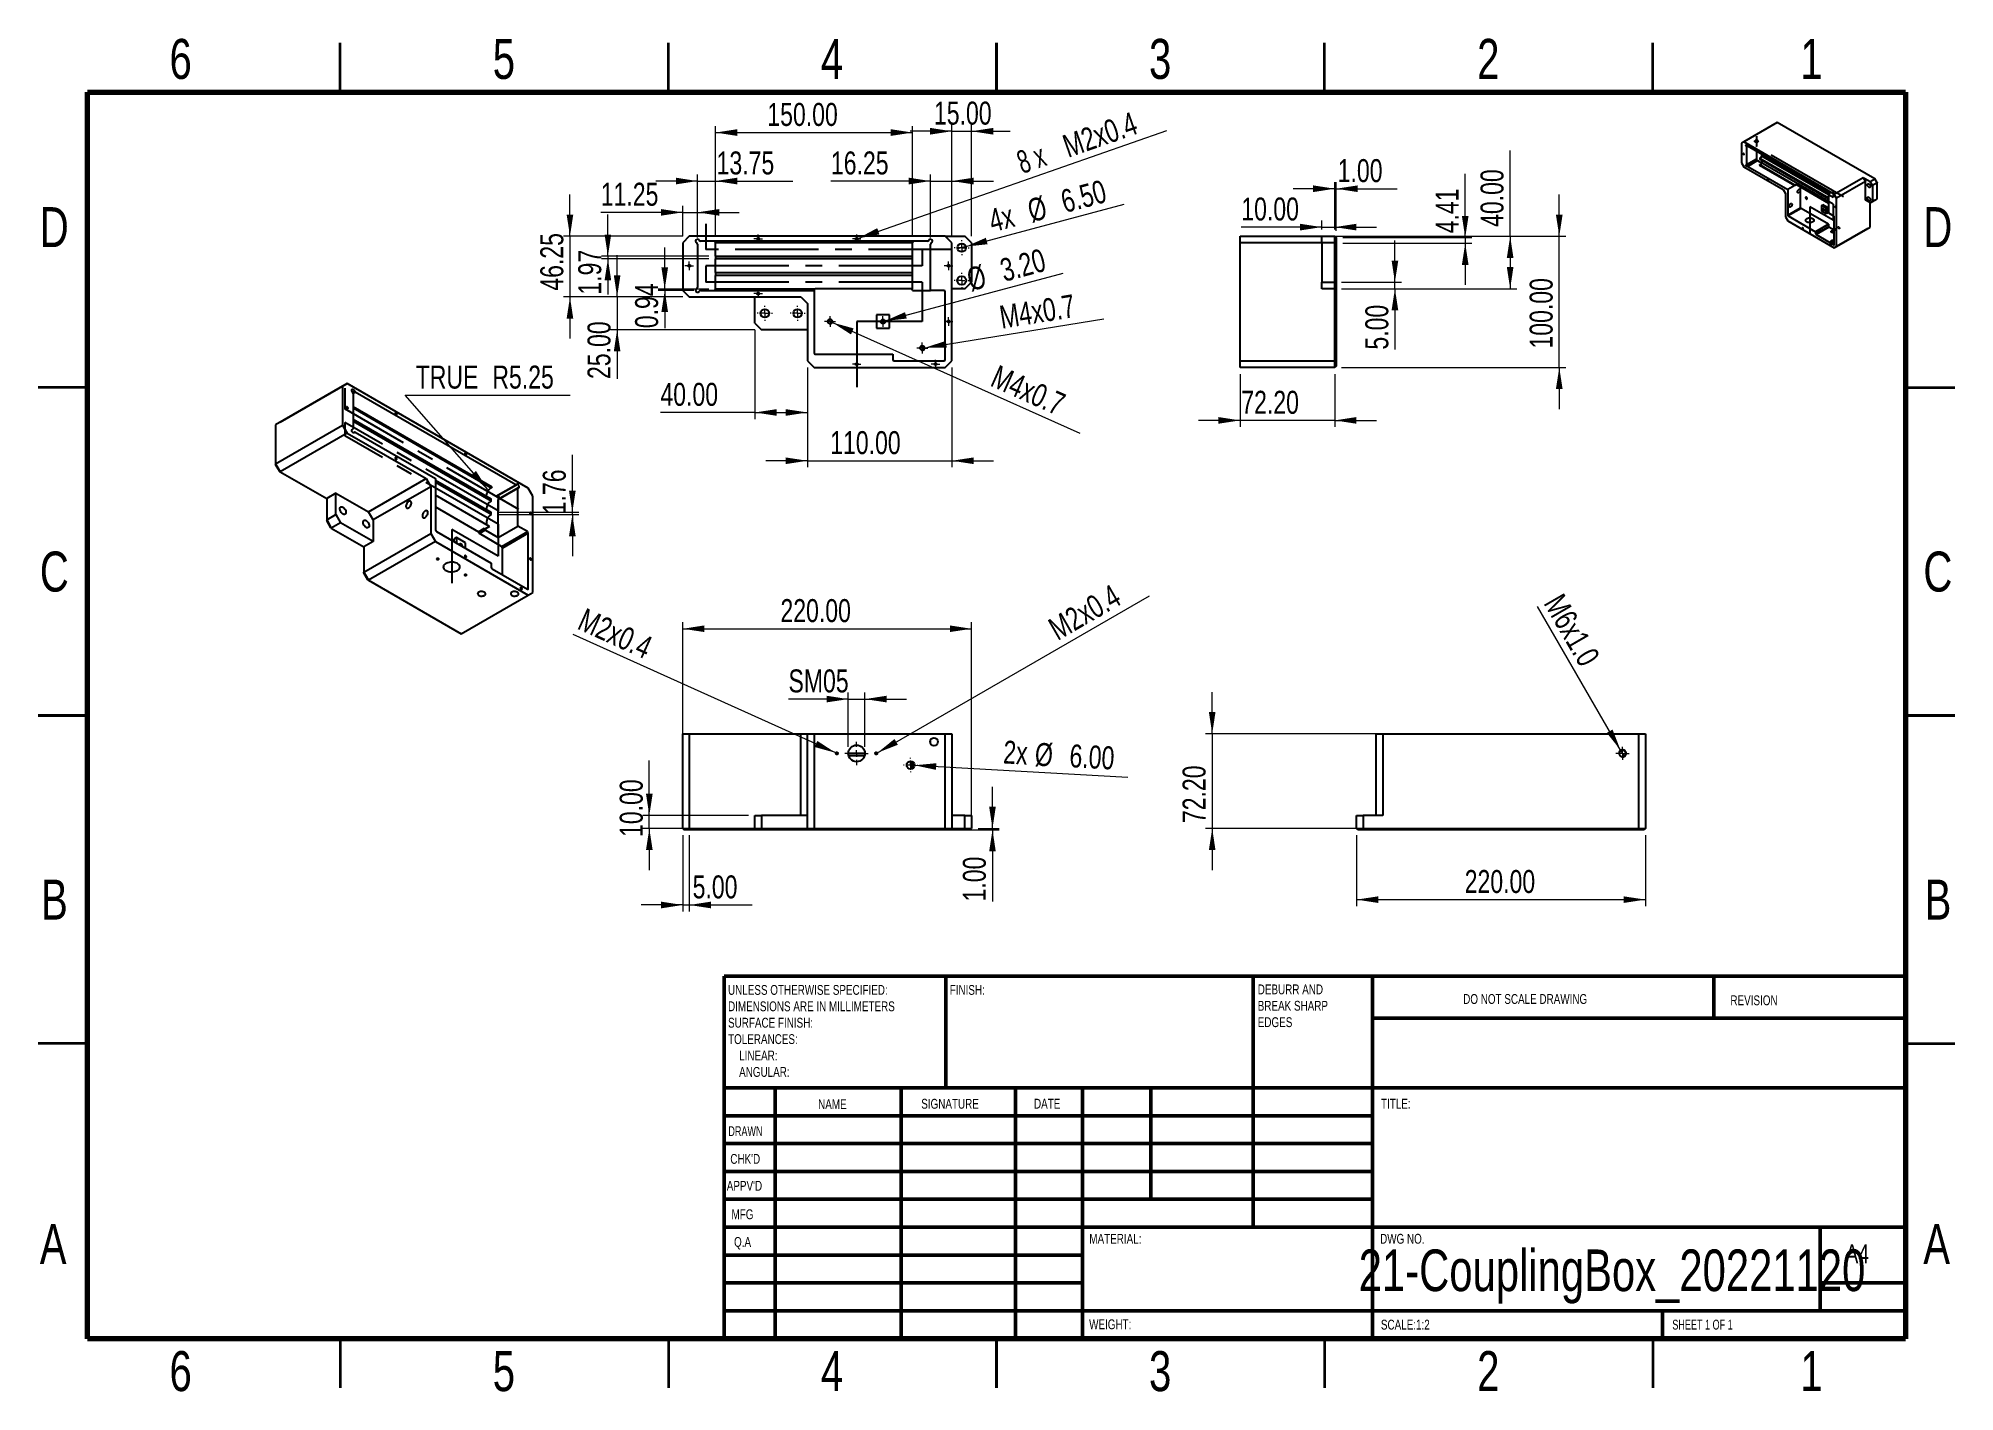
# Model space of a CAD drawing. Header units: millimetres. Extents: x 2 to 294, y 2 to 208.
import ezdxf

# ---------------------------------------------------------------- set-up
doc = ezdxf.new("R2010")
doc.units = ezdxf.units.MM
doc.linetypes.add('CENTERX2', pattern=[20.32, 12.7, -2.54, 2.54, -2.54])
doc.styles.add('SLDTEXTSTYLE0', font='TXT', dxfattribs={"width": 0.75})
doc.styles.add('SLDTEXTSTYLE1', font='TXT', dxfattribs={"width": 0.686449})
doc.styles.add('SLDTEXTSTYLE2', font='TXT', dxfattribs={"width": 0.6875})
doc.styles.add('SLDTEXTSTYLE3', font='TXT', dxfattribs={"width": 0.666667})
doc.dimstyles.new('SLDDIMSTYLE0', dxfattribs={"dimtxt": 3.5, "dimasz": 3.302, "dimexe": 0, "dimexo": 0.0625, "dimgap": 0.875, "dimtad": 1, "dimlfac": 5, "dimrnd": 1e-09, "dimzin": 12, "dimdsep": 46, "dimtxsty": 'SLDTEXTSTYLE0', "dimblk1": 'NONE', "dimsah": 1, "dimcen": 0, "dimadec": 0, "dimazin": 3, "dimtfac": 1, "dimtmove": 0, "dimatfit": 3, "dimldrblk": 'NONE', "dimfxl": 0, "dimfrac": 2, "dimtolj": 1, "dimtzin": 12, "dimarcsym": 0})
doc.dimstyles.new('SLDDIMSTYLE1', dxfattribs={"dimtxt": 3.5, "dimasz": 3.302, "dimexe": 0, "dimexo": 0.0625, "dimgap": 0.875, "dimtad": 1, "dimlfac": 5, "dimrnd": 1e-09, "dimzin": 4, "dimdsep": 46, "dimtxsty": 'SLDTEXTSTYLE0', "dimblk1": 'NONE', "dimsah": 1, "dimcen": 0, "dimadec": 0, "dimazin": 1, "dimtfac": 1, "dimtmove": 0, "dimatfit": 3, "dimldrblk": 'NONE', "dimfxl": 0, "dimfrac": 2, "dimtolj": 1, "dimtzin": 12, "dimarcsym": 0})
doc.dimstyles.new('SLDDIMSTYLE2', dxfattribs={"dimtxt": 3.5, "dimasz": 3.302, "dimexe": 0, "dimexo": 0.0625, "dimgap": 0.875, "dimtad": 1, "dimlfac": 5, "dimrnd": 1e-09, "dimzin": 4, "dimdsep": 46, "dimtxsty": 'SLDTEXTSTYLE0', "dimblk1": 'NONE', "dimsah": 1, "dimcen": 0, "dimadec": 0, "dimazin": 1, "dimtfac": 1, "dimtmove": 0, "dimatfit": 3, "dimldrblk": 'NONE', "dimfxl": 0, "dimfrac": 2, "dimtolj": 1, "dimtzin": 12, "dimarcsym": 0})
doc.dimstyles.new('SLDDIMSTYLE3', dxfattribs={"dimtxt": 3.5, "dimasz": 3.302, "dimexe": 0, "dimexo": 0.0625, "dimgap": 0.875, "dimtad": 1, "dimlfac": 5, "dimrnd": 1e-09, "dimzin": 12, "dimdsep": 46, "dimtxsty": 'SLDTEXTSTYLE0', "dimblk1": 'NONE', "dimsah": 1, "dimcen": 0, "dimadec": 0, "dimazin": 3, "dimtfac": 1, "dimtmove": 0, "dimatfit": 3, "dimldrblk": 'NONE', "dimfxl": 0, "dimfrac": 2, "dimtolj": 1, "dimtzin": 12, "dimarcsym": 0})
doc.dimstyles.new('SLDDIMSTYLE4', dxfattribs={"dimtxt": 3.5, "dimasz": 3.302, "dimexe": 0, "dimexo": 0.0625, "dimgap": 0.875, "dimtad": 1, "dimlfac": 5, "dimrnd": 1e-09, "dimzin": 12, "dimdsep": 46, "dimtxsty": 'SLDTEXTSTYLE0', "dimsah": 1, "dimcen": 0.09, "dimadec": 0, "dimazin": 3, "dimtfac": 1, "dimtmove": 0, "dimatfit": 0, "dimfxl": 0, "dimfrac": 2, "dimtolj": 1, "dimtzin": 12, "dimarcsym": 0})
doc.dimstyles.new('SLDDIMSTYLE5', dxfattribs={"dimtxt": 3.5, "dimasz": 3.302, "dimexe": 0, "dimexo": 0.0625, "dimgap": 0.875, "dimtad": 1, "dimlfac": 5, "dimrnd": 1e-09, "dimzin": 4, "dimdsep": 46, "dimtxsty": 'SLDTEXTSTYLE0', "dimsah": 1, "dimcen": 0.09, "dimadec": 0, "dimazin": 1, "dimtfac": 1, "dimtofl": 0, "dimtmove": 0, "dimatfit": 3, "dimfxl": 0, "dimfrac": 2, "dimtolj": 1, "dimtzin": 12, "dimarcsym": 0})
doc.dimstyles.new('SLDDIMSTYLE6', dxfattribs={"dimtxt": 3.5, "dimasz": 3.302, "dimexe": 0, "dimexo": 0.0625, "dimgap": 0.875, "dimtad": 1, "dimlfac": 5, "dimrnd": 1e-09, "dimzin": 4, "dimdsep": 46, "dimtxsty": 'SLDTEXTSTYLE0', "dimsah": 1, "dimcen": 0.09, "dimadec": 0, "dimazin": 1, "dimtfac": 1, "dimtmove": 0, "dimatfit": 0, "dimfxl": 0, "dimfrac": 2, "dimtolj": 1, "dimtzin": 12, "dimarcsym": 0})
doc.dimstyles.new('SLDDIMSTYLE7', dxfattribs={"dimtxt": 3.5, "dimasz": 3.302, "dimexe": 0, "dimexo": 0.0625, "dimgap": 0.875, "dimtad": 1, "dimlfac": 5, "dimrnd": 1e-09, "dimdsep": 46, "dimtxsty": 'SLDTEXTSTYLE0', "dimsah": 1, "dimcen": 0.09, "dimadec": 0, "dimazin": 2, "dimtfac": 1, "dimtmove": 0, "dimatfit": 0, "dimfxl": 0, "dimfrac": 2, "dimtolj": 1, "dimtzin": 12, "dimarcsym": 0})
doc.dimstyles.new('SLDDIMSTYLE8', dxfattribs={"dimtxt": 3.5, "dimasz": 3.302, "dimexe": 0, "dimexo": 0.0625, "dimgap": 0.875, "dimtad": 0, "dimtih": 1, "dimtoh": 1, "dimlfac": 5, "dimrnd": 1e-09, "dimzin": 12, "dimdsep": 46, "dimtxsty": 'SLDTEXTSTYLE0', "dimsah": 1, "dimcen": 0, "dimadec": 0, "dimazin": 3, "dimtfac": 1, "dimtofl": 0, "dimtmove": 0, "dimatfit": 3, "dimfxl": 0, "dimfrac": 2, "dimtolj": 1, "dimtzin": 12, "dimarcsym": 0})
doc.dimstyles.new('SLDDIMSTYLE9', dxfattribs={"dimtxt": 3.5, "dimasz": 3.302, "dimexe": 0, "dimexo": 0.0625, "dimgap": 0.875, "dimtad": 1, "dimlfac": 5, "dimrnd": 1e-09, "dimzin": 4, "dimdsep": 46, "dimtxsty": 'SLDTEXTSTYLE0', "dimblk1": 'NONE', "dimsah": 1, "dimcen": 0, "dimadec": 0, "dimazin": 1, "dimtfac": 1, "dimtmove": 0, "dimatfit": 3, "dimldrblk": 'NONE', "dimfxl": 0, "dimfrac": 2, "dimtolj": 1, "dimtzin": 12, "dimarcsym": 0})

msp = doc.modelspace()

# ---------------------------------------------------------------- texts
at = {"color": 7, "linetype": 'Continuous', "lineweight": 0}
for s, insert, char_height, attachment_point, style in [('6', (24.1886, 208.1137), 6.096, 2, 'SLDTEXTSTYLE0'), ('5', (73.4386, 208.1137), 6.096, 2, 'SLDTEXTSTYLE0'), ('4', (123.4386, 208.1137), 6.096, 2, 'SLDTEXTSTYLE0'), ('3', (173.4386, 208.1137), 6.096, 2, 'SLDTEXTSTYLE0'), ('2', (223.4386, 208.1137), 6.096, 2, 'SLDTEXTSTYLE0'), ('1', (272.6886, 208.1137), 6.096, 2, 'SLDTEXTSTYLE0'), ('D', (4.9302, 182.4757), 6.096, 2, 'SLDTEXTSTYLE0'), ('D', (291.9302, 182.4757), 6.096, 2, 'SLDTEXTSTYLE0'), ('C', (4.9365, 129.9757), 6.096, 2, 'SLDTEXTSTYLE0'), ('C', (291.9365, 129.9757), 6.096, 2, 'SLDTEXTSTYLE0'), ('B', (4.9534, 79.9757), 6.096, 2, 'SLDTEXTSTYLE0'), ('B', (291.9534, 79.9757), 6.096, 2, 'SLDTEXTSTYLE0'), ('FINISH:', (141.3713, 63.9193), 1.5, 1, 'SLDTEXTSTYLE0'), ('DO NOT SCALE DRAWING', (219.6146, 62.533), 1.5, 1, 'SLDTEXTSTYLE0'), ('REVISION', (260.3276, 62.3349), 1.5, 1, 'SLDTEXTSTYLE0'), ('NAME', (121.3222, 46.5015), 1.5, 1, 'SLDTEXTSTYLE0'), ('SIGNATURE', (137.0336, 46.5618), 1.5, 1, 'SLDTEXTSTYLE0'), ('DATE', (154.2147, 46.5762), 1.5, 1, 'SLDTEXTSTYLE0'), ('TITLE:', (207.0902, 46.5762), 1.5, 1, 'SLDTEXTSTYLE0'), ('DRAWN', (107.6434, 42.3848), 1.5, 1, 'SLDTEXTSTYLE1'), ("CHK'D", (107.9392, 38.1619), 1.5, 1, 'SLDTEXTSTYLE0'), ("APPV'D", (107.4017, 34.0659), 1.5, 1, 'SLDTEXTSTYLE0'), ('MFG', (108.124, 29.7158), 1.5, 1, 'SLDTEXTSTYLE0'), ('A', (4.7566, 27.4757), 6.096, 2, 'SLDTEXTSTYLE0'), ('A', (291.7566, 27.4757), 6.096, 2, 'SLDTEXTSTYLE0'), ('Q.A', (108.509, 25.5047), 1.5, 1, 'SLDTEXTSTYLE0'), ('MATERIAL:', (162.6459, 25.9861), 1.5, 1, 'SLDTEXTSTYLE0'), ('21-CouplingBox_20221120', (242.2881, 23.6069), 6.35, 2, 'SLDTEXTSTYLE0'), ('DWG NO.', (206.953, 25.9861), 1.5, 1, 'SLDTEXTSTYLE0'), ('A4', (277.8712, 24.4064), 2.91042, 1, 'SLDTEXTSTYLE0'), ('WEIGHT:', (162.6178, 12.9493), 1.4986, 1, 'SLDTEXTSTYLE0'), ('SCALE:1:2', (207.074, 12.9001), 1.5, 1, 'SLDTEXTSTYLE0'), ('SHEET 1 OF 1', (251.4783, 12.9001), 1.5, 1, 'SLDTEXTSTYLE2'), ('6', (24.1886, 8.1137), 6.096, 2, 'SLDTEXTSTYLE0'), ('5', (73.4386, 8.1137), 6.096, 2, 'SLDTEXTSTYLE0'), ('4', (123.4386, 8.1137), 6.096, 2, 'SLDTEXTSTYLE0'), ('3', (173.4386, 8.1137), 6.096, 2, 'SLDTEXTSTYLE0'), ('2', (223.4386, 8.1137), 6.096, 2, 'SLDTEXTSTYLE0'), ('1', (272.6886, 8.1137), 6.096, 2, 'SLDTEXTSTYLE0')]:
    msp.add_mtext(s, dxfattribs=dict(at, insert=insert, char_height=char_height, attachment_point=attachment_point, style=style))

# ---------------------------------------------------------------- blocks, each defined once
blk = doc.blocks.new('SW_NOTE_0')
at = {"color": 0, "linetype": 'Continuous', "lineweight": 0, "char_height": 1.5, "attachment_point": 1, "style": 'SLDTEXTSTYLE0'}
for s, insert in [('UNLESS OTHERWISE SPECIFIED:', (0, 1.93)), ('DIMENSIONS ARE IN MILLIMETERS', (0, -0.57)), ('TOLERANCES:', (0, -5.57)), ('SURFACE FINISH:', (0, -3.07)), ('LINEAR:', (1.69, -8.07)), ('ANGULAR:', (1.69, -10.57))]:
    blk.add_mtext(s, dxfattribs=dict(at, insert=insert))
blk = doc.blocks.new('SW_NOTE_0_1')
at = {"color": 0, "linetype": 'Continuous', "lineweight": 0, "char_height": 1.5, "attachment_point": 1, "style": 'SLDTEXTSTYLE0'}
for s, insert in [('DEBURR AND', (0, 1.93)), ('BREAK SHARP', (0, -0.57)), ('EDGES', (0, -3.07))]:
    blk.add_mtext(s, dxfattribs=dict(at, insert=insert))
blk = doc.blocks.new('_D')
at = {"color": 7, "linetype": 'Continuous', "lineweight": 0}
for q in [(174.45, 194.16), (127, 177.57)]:
    blk.add_line((127.38, 177.71), q, dxfattribs=at)
at = {"color": 7, "linetype": 'Continuous', "lineweight": 18}
blk.add_solid([(127.38, 177.71), (130.67, 178.32), (130.33, 179.27)], dxfattribs=at)
at = {"color": 7, "linetype": 'Continuous', "lineweight": 18, "char_height": 3.5, "attachment_point": 1, "rotation": 19.2668}
for s, insert, style in [('M2x0.4', (158.26, 193.27), 'SLDTEXTSTYLE0'), ('8 x', (151.26, 190.82), 'SLDTEXTSTYLE3')]:
    blk.add_mtext(s, dxfattribs=dict(at, insert=insert, style=style))
blk = doc.blocks.new('_None')
blk = doc.blocks.new('_D_1')
at = {"color": 7, "linetype": 'Continuous', "lineweight": 0}
for q in [(167.93, 182.92), (142.57, 176.12)]:
    blk.add_line((143.82, 176.46), q, dxfattribs=at)
at = {"color": 7, "linetype": 'Continuous', "lineweight": 18}
blk.add_solid([(143.82, 176.46), (147.14, 176.82), (146.88, 177.8)], dxfattribs=at)
at = {"color": 7, "linetype": 'Continuous', "lineweight": 18, "char_height": 3.5, "attachment_point": 1, "rotation": 15, "style": 'SLDTEXTSTYLE0'}
for s, insert in [('%%c', (152.93, 183.52)), ('6.50', (158.01, 184.94)), ('4x', (147, 181.99))]:
    blk.add_mtext(s, dxfattribs=dict(at, insert=insert))
blk = doc.blocks.new('_D_2')
at = {"color": 7, "linetype": 'Continuous', "lineweight": 0}
for q in [(158.68, 172.41), (130.88, 164.96)]:
    blk.add_line((131.5, 165.12), q, dxfattribs=at)
at = {"color": 7, "linetype": 'Continuous', "lineweight": 18}
blk.add_solid([(131.5, 165.12), (134.82, 165.49), (134.56, 166.47)], dxfattribs=at)
at = {"color": 7, "linetype": 'Continuous', "lineweight": 18, "char_height": 3.5, "attachment_point": 1, "rotation": 15, "style": 'SLDTEXTSTYLE0'}
for s, insert in [('3.20', (148.76, 174.45)), ('%%c', (143.68, 173.03))]:
    blk.add_mtext(s, dxfattribs=dict(at, insert=insert))
blk = doc.blocks.new('_D_3')
at = {"color": 7, "linetype": 'Continuous', "lineweight": 0}
for q in [(122.78, 165.2), (161.18, 148.04)]:
    blk.add_line((123.51, 164.88), q, dxfattribs=at)
at = {"color": 7, "linetype": 'Continuous', "lineweight": 18}
blk.add_solid([(123.51, 164.88), (126.32, 163.07), (126.73, 163.99)], dxfattribs=at)
at = {"color": 7, "linetype": 'Continuous', "lineweight": 18, "insert": (148.79, 158.51), "char_height": 3.5, "attachment_point": 1, "rotation": 335.9188, "style": 'SLDTEXTSTYLE0'}
blk.add_mtext('M4x0.7', dxfattribs=at)
blk = doc.blocks.new('_D_4')
at = {"color": 7, "linetype": 'Continuous', "lineweight": 0}
for p, q in [((83.51, 178.04), (83.51, 184.39)), ((100.69, 178.04), (82.51, 178.04)), ((83.51, 178.04), (83.51, 168.79)), ((100.69, 168.79), (82.51, 168.79)), ((83.51, 168.79), (83.51, 162.44))]:
    blk.add_line(p, q, dxfattribs=at)
at = {"color": 7, "linetype": 'Continuous', "lineweight": 18}
for points in [[(83.51, 178.04), (84.01, 181.34), (83, 181.34)], [(83.51, 168.79), (83, 165.49), (84.01, 165.49)]]:
    blk.add_solid(points, dxfattribs=at)
at = {"color": 7, "linetype": 'Continuous', "lineweight": 18, "insert": (78.99, 169.74), "char_height": 3.5, "attachment_point": 1, "rotation": 90, "style": 'SLDTEXTSTYLE0'}
blk.add_mtext('46.25', dxfattribs=at)
blk = doc.blocks.new('_D_5')
at = {"color": 7, "linetype": 'Continuous', "lineweight": 0}
for p, q in [((111.69, 163.79), (111.69, 150.18)), ((119.69, 158.04), (119.69, 150.18)), ((111.69, 151.18), (97.29, 151.18)), ((111.69, 151.18), (119.69, 151.18))]:
    blk.add_line(p, q, dxfattribs=at)
at = {"color": 7, "linetype": 'Continuous', "lineweight": 18}
for points in [[(111.69, 151.18), (115, 150.67), (115, 151.68)], [(119.69, 151.18), (116.39, 151.68), (116.39, 150.67)]]:
    blk.add_solid(points, dxfattribs=at)
at = {"color": 7, "linetype": 'Continuous', "lineweight": 18, "insert": (97.29, 155.69), "char_height": 3.5, "attachment_point": 1, "style": 'SLDTEXTSTYLE0'}
blk.add_mtext('40.00', dxfattribs=at)
blk = doc.blocks.new('_D_6')
at = {"color": 7, "linetype": 'Continuous', "lineweight": 0}
for q in [(164.84, 165.43), (136.8, 160.93)]:
    blk.add_line((137.59, 161.05), q, dxfattribs=at)
at = {"color": 7, "linetype": 'Continuous', "lineweight": 18}
blk.add_solid([(137.59, 161.05), (140.93, 161.08), (140.77, 162.08)], dxfattribs=at)
at = {"color": 7, "linetype": 'Continuous', "lineweight": 18, "insert": (148.75, 167.39), "char_height": 3.5, "attachment_point": 1, "rotation": 9.1137, "style": 'SLDTEXTSTYLE0'}
blk.add_mtext('M4x0.7', dxfattribs=at)
blk = doc.blocks.new('_D_7')
at = {"color": 7, "linetype": 'Continuous', "lineweight": 0}
for p, q in [((90.69, 168.79), (90.69, 175.14)), ((100.69, 168.79), (89.69, 168.79)), ((90.69, 168.79), (90.69, 163.79)), ((111.69, 163.79), (89.69, 163.79)), ((90.69, 163.79), (90.69, 156.28))]:
    blk.add_line(p, q, dxfattribs=at)
at = {"color": 7, "linetype": 'Continuous', "lineweight": 18}
for points in [[(90.69, 168.79), (91.2, 172.09), (90.19, 172.09)], [(90.69, 163.79), (90.19, 160.49), (91.2, 160.49)]]:
    blk.add_solid(points, dxfattribs=at)
at = {"color": 7, "linetype": 'Continuous', "lineweight": 18, "insert": (86.18, 156.28), "char_height": 3.5, "attachment_point": 1, "rotation": 90, "style": 'SLDTEXTSTYLE0'}
blk.add_mtext('25.00', dxfattribs=at)
blk = doc.blocks.new('_D_8')
at = {"color": 7, "linetype": 'Continuous', "lineweight": 0}
for p, q in [((119.69, 158.04), (119.69, 142.82)), ((141.69, 158.04), (141.69, 142.82)), ((119.69, 143.82), (113.34, 143.82)), ((119.69, 143.82), (141.69, 143.82)), ((141.69, 143.82), (148.04, 143.82))]:
    blk.add_line(p, q, dxfattribs=at)
at = {"color": 7, "linetype": 'Continuous', "lineweight": 18}
for points in [[(119.69, 143.82), (116.39, 144.32), (116.39, 143.31)], [(141.69, 143.82), (145, 143.31), (145, 144.32)]]:
    blk.add_solid(points, dxfattribs=at)
at = {"color": 7, "linetype": 'Continuous', "lineweight": 18, "insert": (123.16, 148.33), "char_height": 3.5, "attachment_point": 1, "style": 'SLDTEXTSTYLE0'}
blk.add_mtext('110.00', dxfattribs=at)
blk = doc.blocks.new('_D_9')
at = {"color": 7, "linetype": 'Continuous', "lineweight": 0}
for p, q in [((105.69, 178.09), (105.69, 194.84)), ((105.69, 193.84), (135.69, 193.84)), ((135.69, 178.09), (135.69, 194.84))]:
    blk.add_line(p, q, dxfattribs=at)
at = {"color": 7, "linetype": 'Continuous', "lineweight": 18}
for points in [[(105.69, 193.84), (109, 193.33), (109, 194.35)], [(135.69, 193.84), (132.39, 194.35), (132.39, 193.33)]]:
    blk.add_solid(points, dxfattribs=at)
at = {"color": 7, "linetype": 'Continuous', "lineweight": 18, "insert": (113.58, 198.35), "char_height": 3.5, "attachment_point": 1, "style": 'SLDTEXTSTYLE0'}
blk.add_mtext('150.00', dxfattribs=at)
blk = doc.blocks.new('_D_10')
at = {"color": 7, "linetype": 'Continuous', "lineweight": 0}
for p, q in [((100.69, 181.68), (88.2, 181.68)), ((100.69, 178.04), (100.69, 182.68)), ((100.69, 181.68), (102.94, 181.68)), ((102.94, 177.83), (102.94, 182.68)), ((102.94, 181.68), (109.29, 181.68))]:
    blk.add_line(p, q, dxfattribs=at)
at = {"color": 7, "linetype": 'Continuous', "lineweight": 18}
for points in [[(100.69, 181.68), (97.39, 182.18), (97.39, 181.17)], [(102.94, 181.68), (106.25, 181.17), (106.25, 182.18)]]:
    blk.add_solid(points, dxfattribs=at)
at = {"color": 7, "linetype": 'Continuous', "lineweight": 18, "insert": (88.2, 186.19), "char_height": 3.5, "attachment_point": 1, "style": 'SLDTEXTSTYLE0'}
blk.add_mtext('11.25', dxfattribs=at)
blk = doc.blocks.new('_D_11')
at = {"color": 7, "linetype": 'Continuous', "lineweight": 0}
for p, q in [((102.94, 177.83), (102.94, 187.45)), ((105.69, 178.09), (105.69, 187.45)), ((102.94, 186.45), (96.59, 186.45)), ((102.94, 186.45), (105.69, 186.45)), ((105.69, 186.45), (117.49, 186.45))]:
    blk.add_line(p, q, dxfattribs=at)
at = {"color": 7, "linetype": 'Continuous', "lineweight": 18}
for points in [[(102.94, 186.45), (99.64, 186.96), (99.64, 185.94)], [(105.69, 186.45), (109, 185.94), (109, 186.96)]]:
    blk.add_solid(points, dxfattribs=at)
at = {"color": 7, "linetype": 'Continuous', "lineweight": 18, "insert": (105.85, 190.96), "char_height": 3.5, "attachment_point": 1, "style": 'SLDTEXTSTYLE0'}
blk.add_mtext('13.75', dxfattribs=at)
blk = doc.blocks.new('_D_12')
at = {"color": 7, "linetype": 'Continuous', "lineweight": 0}
for p, q in [((138.44, 177.83), (138.44, 187.45)), ((141.69, 178.04), (141.69, 187.45)), ((138.44, 186.45), (123.27, 186.45)), ((138.44, 186.45), (141.69, 186.45)), ((141.69, 186.45), (148.04, 186.45))]:
    blk.add_line(p, q, dxfattribs=at)
at = {"color": 7, "linetype": 'Continuous', "lineweight": 18}
for points in [[(138.44, 186.45), (135.14, 186.96), (135.14, 185.94)], [(141.69, 186.45), (145, 185.94), (145, 186.96)]]:
    blk.add_solid(points, dxfattribs=at)
at = {"color": 7, "linetype": 'Continuous', "lineweight": 18, "insert": (123.27, 190.96), "char_height": 3.5, "attachment_point": 1, "style": 'SLDTEXTSTYLE0'}
blk.add_mtext('16.25', dxfattribs=at)
blk = doc.blocks.new('_D_13')
at = {"color": 7, "linetype": 'Continuous', "lineweight": 0}
for p, q in [((141.69, 194.04), (135.34, 194.04)), ((141.69, 178.04), (141.69, 195.04)), ((141.69, 194.04), (144.69, 194.04)), ((144.69, 178.04), (144.69, 195.04)), ((144.69, 194.04), (150.6, 194.04))]:
    blk.add_line(p, q, dxfattribs=at)
at = {"color": 7, "linetype": 'Continuous', "lineweight": 18}
for points in [[(141.69, 194.04), (138.39, 194.55), (138.39, 193.53)], [(144.69, 194.04), (148, 193.53), (148, 194.55)]]:
    blk.add_solid(points, dxfattribs=at)
at = {"color": 7, "linetype": 'Continuous', "lineweight": 18, "insert": (138.97, 198.55), "char_height": 3.5, "attachment_point": 1, "style": 'SLDTEXTSTYLE0'}
blk.add_mtext('15.00', dxfattribs=at)
blk = doc.blocks.new('_D_14')
at = {"color": 7, "linetype": 'Continuous', "lineweight": 0}
for p, q in [((89.29, 175), (89.29, 181.35)), ((104.69, 175), (88.29, 175)), ((104.69, 174.61), (88.29, 174.61)), ((89.29, 175), (89.29, 174.61)), ((89.29, 174.61), (89.29, 169.14))]:
    blk.add_line(p, q, dxfattribs=at)
at = {"color": 7, "linetype": 'Continuous', "lineweight": 18}
for points in [[(89.29, 175), (89.79, 178.3), (88.78, 178.3)], [(89.29, 174.61), (88.78, 171.31), (89.79, 171.31)]]:
    blk.add_solid(points, dxfattribs=at)
at = {"color": 7, "linetype": 'Continuous', "lineweight": 18, "insert": (84.77, 169.14), "char_height": 3.5, "attachment_point": 1, "rotation": 90, "style": 'SLDTEXTSTYLE0'}
blk.add_mtext('1.97', dxfattribs=at)
blk = doc.blocks.new('_D_15')
at = {"color": 7, "linetype": 'Continuous', "lineweight": 0}
for p, q in [((97.95, 169.98), (97.95, 176.33)), ((104.69, 169.98), (96.95, 169.98)), ((102.4, 169.79), (96.95, 169.79)), ((97.95, 169.98), (97.95, 169.79)), ((97.95, 169.79), (97.95, 164.02))]:
    blk.add_line(p, q, dxfattribs=at)
at = {"color": 7, "linetype": 'Continuous', "lineweight": 18}
for points in [[(97.95, 169.98), (98.45, 173.28), (97.44, 173.28)], [(97.95, 169.79), (97.44, 166.49), (98.45, 166.49)]]:
    blk.add_solid(points, dxfattribs=at)
at = {"color": 7, "linetype": 'Continuous', "lineweight": 18, "insert": (93.43, 164.02), "char_height": 3.5, "attachment_point": 1, "rotation": 90, "style": 'SLDTEXTSTYLE0'}
blk.add_mtext('0.94', dxfattribs=at)
blk = doc.blocks.new('SW_CENTERMARKSYMBOL_0')
at = {"color": 0, "linetype": 'Continuous', "lineweight": 18}
for p, q in [((-0.5, 0), (-0.82, 0)), ((0, 0), (-0.5, 0)), ((0, 0.5), (0, 0.82)), ((0, 0), (0, 0.5)), ((0, 0), (0, -0.5)), ((0, 0), (0.5, 0)), ((0.5, 0), (0.82, 0)), ((0, -0.5), (0, -0.82))]:
    blk.add_line(p, q, dxfattribs=at)
blk = doc.blocks.new('SW_CENTERMARKSYMBOL_1')
at = {"color": 0, "linetype": 'Continuous', "lineweight": 18}
for p, q in [((-1, 0), (-1.15, 0)), ((0, 0), (-0.5, 0)), ((0, 1), (0, 1.15)), ((0, 0), (0, 0.5)), ((0, 0), (0, -0.5)), ((0, 0), (0.5, 0)), ((1, 0), (1.15, 0)), ((0, -1), (0, -1.15))]:
    blk.add_line(p, q, dxfattribs=at)
blk = doc.blocks.new('SW_CENTERMARKSYMBOL_2')
at = {"color": 0, "linetype": 'Continuous', "lineweight": 18}
for p, q in [((-1, 0), (-1.15, 0)), ((0, 0), (-0.5, 0)), ((0, 1), (0, 1.15)), ((0, 0), (0, 0.5)), ((0, 0), (0, -0.5)), ((0, 0), (0.5, 0)), ((1, 0), (1.15, 0)), ((0, -1), (0, -1.15))]:
    blk.add_line(p, q, dxfattribs=at)
blk = doc.blocks.new('SW_CENTERMARKSYMBOL_3')
at = {"color": 0, "linetype": 'Continuous', "lineweight": 18}
for p, q in [((-1, 0), (-1.15, 0)), ((0, 0), (-0.5, 0)), ((0, 1), (0, 1.15)), ((0, 0), (0, 0.5)), ((0, 0), (0, -0.5)), ((0, 0), (0.5, 0)), ((1, 0), (1.15, 0)), ((0, -1), (0, -1.15))]:
    blk.add_line(p, q, dxfattribs=at)
blk = doc.blocks.new('SW_CENTERMARKSYMBOL_4')
at = {"color": 0, "linetype": 'Continuous', "lineweight": 18}
for p, q in [((-1, 0), (-1.16, 0)), ((0, 0), (-0.5, 0)), ((0, 1), (0, 1.16)), ((0, 0), (0, 0.5)), ((0, 0), (0, -0.5)), ((0, 0), (0.5, 0)), ((1, 0), (1.16, 0)), ((0, -1), (0, -1.16))]:
    blk.add_line(p, q, dxfattribs=at)
blk = doc.blocks.new('SW_CENTERMARKSYMBOL_5')
at = {"color": 0, "linetype": 'Continuous', "lineweight": 18}
for p, q in [((-0.5, 0), (-0.66, 0)), ((0, 0), (-0.5, 0)), ((0, 0.5), (0, 0.66)), ((0, 0), (0, 0.5)), ((0, 0), (0, -0.5)), ((0, 0), (0.5, 0)), ((0.5, 0), (0.66, 0)), ((0, -0.5), (0, -0.66))]:
    blk.add_line(p, q, dxfattribs=at)
blk = doc.blocks.new('SW_CENTERMARKSYMBOL_6')
at = {"color": 0, "linetype": 'Continuous', "lineweight": 18}
for p, q in [((-0.5, 0), (-0.66, 0)), ((0, 0), (-0.5, 0)), ((0, 0.5), (0, 0.66)), ((0, 0), (0, 0.5)), ((0, 0), (0, -0.5)), ((0, 0), (0.5, 0)), ((0.5, 0), (0.66, 0)), ((0, -0.5), (0, -0.66))]:
    blk.add_line(p, q, dxfattribs=at)
blk = doc.blocks.new('SW_CENTERMARKSYMBOL_7')
at = {"color": 0, "linetype": 'Continuous', "lineweight": 18}
for p, q in [((-0.5, 0), (-0.66, 0)), ((0, 0), (-0.5, 0)), ((0, 0.5), (0, 0.66)), ((0, 0), (0, 0.5)), ((0, 0), (0, -0.5)), ((0, 0), (0.5, 0)), ((0.5, 0), (0.66, 0)), ((0, -0.5), (0, -0.66))]:
    blk.add_line(p, q, dxfattribs=at)
blk = doc.blocks.new('SW_CENTERMARKSYMBOL_8')
at = {"color": 0, "linetype": 'Continuous', "lineweight": 18}
for p, q in [((-0.5, 0), (-0.66, 0)), ((0, 0), (-0.5, 0)), ((0, 0.5), (0, 0.66)), ((0, 0), (0, 0.5)), ((0, 0), (0, -0.5)), ((0, 0), (0.5, 0)), ((0.5, 0), (0.66, 0)), ((0, -0.5), (0, -0.66))]:
    blk.add_line(p, q, dxfattribs=at)
blk = doc.blocks.new('SW_CENTERMARKSYMBOL_9')
at = {"color": 0, "linetype": 'Continuous', "lineweight": 18}
for p, q in [((-0.5, 0), (-0.66, 0)), ((0, 0), (-0.5, 0)), ((0, 0.5), (0, 0.66)), ((0, 0), (0, 0.5)), ((0, 0), (0, -0.5)), ((0, 0), (0.5, 0)), ((0.5, 0), (0.66, 0)), ((0, -0.5), (0, -0.66))]:
    blk.add_line(p, q, dxfattribs=at)
blk = doc.blocks.new('SW_CENTERMARKSYMBOL_10')
at = {"color": 0, "linetype": 'Continuous', "lineweight": 18}
for p, q in [((-0.5, 0), (-0.66, 0)), ((0, 0), (-0.5, 0)), ((0, 0.5), (0, 0.66)), ((0, 0), (0, 0.5)), ((0, 0), (0, -0.5)), ((0, 0), (0.5, 0)), ((0.5, 0), (0.66, 0)), ((0, -0.5), (0, -0.66))]:
    blk.add_line(p, q, dxfattribs=at)
blk = doc.blocks.new('SW_CENTERMARKSYMBOL_11')
at = {"color": 0, "linetype": 'Continuous', "lineweight": 18}
for p, q in [((-0.5, 0), (-0.83, 0)), ((0, 0), (-0.5, 0)), ((0, 0.5), (0, 0.83)), ((0, 0), (0, 0.5)), ((0, 0), (0, -0.5)), ((0, 0), (0.5, 0)), ((0.5, 0), (0.83, 0)), ((0, -0.5), (0, -0.83))]:
    blk.add_line(p, q, dxfattribs=at)
blk = doc.blocks.new('SW_CENTERMARKSYMBOL_12')
at = {"color": 0, "linetype": 'Continuous', "lineweight": 18}
for p, q in [((-0.5, 0), (-0.83, 0)), ((0, 0), (-0.5, 0)), ((0, 0.5), (0, 0.83)), ((0, 0), (0, 0.5)), ((0, 0), (0, -0.5)), ((0, 0), (0.5, 0)), ((0.5, 0), (0.83, 0)), ((0, -0.5), (0, -0.83))]:
    blk.add_line(p, q, dxfattribs=at)
blk = doc.blocks.new('SW_CENTERMARKSYMBOL_13')
at = {"color": 0, "linetype": 'Continuous', "lineweight": 18}
for p, q in [((-0.5, 0), (-0.66, 0)), ((0, 0), (-0.5, 0)), ((0, 0.5), (0, 0.66)), ((0, 0), (0, 0.5)), ((0, 0), (0, -0.5)), ((0, 0), (0.5, 0)), ((0.5, 0), (0.66, 0)), ((0, -0.5), (0, -0.66))]:
    blk.add_line(p, q, dxfattribs=at)
blk = doc.blocks.new('SW_CENTERMARKSYMBOL_14')
at = {"color": 0, "linetype": 'Continuous', "lineweight": 18}
for p, q in [((-0.5, 0), (-0.66, 0)), ((0, 0), (-0.5, 0)), ((0, 0.5), (0, 0.66)), ((0, 0), (0, 0.5)), ((0, 0), (0, -0.5)), ((0, 0), (0.5, 0)), ((0.5, 0), (0.66, 0)), ((0, -0.5), (0, -0.66))]:
    blk.add_line(p, q, dxfattribs=at)
blk = doc.blocks.new('_D_16')
at = {"color": 7, "linetype": 'Continuous', "lineweight": 0}
for p, q in [((125.91, 100.21), (125.91, 108.49)), ((128.45, 100.21), (128.45, 108.49)), ((125.91, 107.49), (116.8, 107.49)), ((125.91, 107.49), (128.45, 107.49)), ((128.45, 107.49), (134.8, 107.49))]:
    blk.add_line(p, q, dxfattribs=at)
at = {"color": 7, "linetype": 'Continuous', "lineweight": 18}
for points in [[(125.91, 107.49), (122.61, 108), (122.61, 106.99)], [(128.45, 107.49), (131.75, 106.99), (131.75, 108)]]:
    blk.add_solid(points, dxfattribs=at)
at = {"color": 7, "linetype": 'Continuous', "lineweight": 18, "insert": (116.8, 112.01), "char_height": 3.5, "attachment_point": 1, "style": 'SLDTEXTSTYLE0'}
blk.add_mtext('SM05', dxfattribs=at)
blk = doc.blocks.new('_D_17')
at = {"color": 7, "linetype": 'Continuous', "lineweight": 0}
for q in [(84.02, 117.35), (124.36, 99.13)]:
    blk.add_line((124, 99.3), q, dxfattribs=at)
at = {"color": 7, "linetype": 'Continuous', "lineweight": 18}
blk.add_solid([(124, 99.3), (121.2, 101.12), (120.78, 100.19)], dxfattribs=at)
at = {"color": 7, "linetype": 'Continuous', "lineweight": 18, "insert": (85.88, 121.46), "char_height": 3.5, "attachment_point": 1, "rotation": 335.692, "style": 'SLDTEXTSTYLE0'}
blk.add_mtext('M2x0.4', dxfattribs=at)
blk = doc.blocks.new('_D_18')
at = {"color": 7, "linetype": 'Continuous', "lineweight": 0}
for q in [(171.81, 123.25), (130.01, 99.11)]:
    blk.add_line((130.35, 99.31), q, dxfattribs=at)
at = {"color": 7, "linetype": 'Continuous', "lineweight": 18}
blk.add_solid([(130.35, 99.31), (133.47, 100.53), (132.96, 101.41)], dxfattribs=at)
at = {"color": 7, "linetype": 'Continuous', "lineweight": 18, "insert": (156.06, 119.36), "char_height": 3.5, "attachment_point": 1, "rotation": 30, "style": 'SLDTEXTSTYLE0'}
blk.add_mtext('M2x0.4', dxfattribs=at)
blk = doc.blocks.new('_D_19')
at = {"color": 7, "linetype": 'Continuous', "lineweight": 0}
for q in [(134.82, 97.47), (168.52, 95.57)]:
    blk.add_line((136.01, 97.4), q, dxfattribs=at)
at = {"color": 7, "linetype": 'Continuous', "lineweight": 18}
blk.add_solid([(136.01, 97.4), (139.28, 96.71), (139.34, 97.72)], dxfattribs=at)
at = {"color": 7, "linetype": 'Continuous', "lineweight": 18, "char_height": 3.5, "attachment_point": 1, "rotation": 356.7745, "style": 'SLDTEXTSTYLE0'}
for s, insert in [('2x', (149.65, 101.19)), ('%%c', (154.47, 100.86)), ('6.00', (159.74, 100.62))]:
    blk.add_mtext(s, dxfattribs=dict(at, insert=insert))
blk = doc.blocks.new('_D_20')
at = {"color": 7, "linetype": 'Continuous', "lineweight": 0}
for p, q in [((95.6, 89.77), (95.6, 98.11)), ((110.69, 89.77), (94.6, 89.77)), ((110.69, 87.77), (94.6, 87.77)), ((95.6, 87.77), (95.6, 89.77)), ((95.6, 87.77), (95.6, 81.42))]:
    blk.add_line(p, q, dxfattribs=at)
at = {"color": 7, "linetype": 'Continuous', "lineweight": 18}
for points in [[(95.6, 89.77), (96.11, 93.08), (95.09, 93.08)], [(95.6, 87.77), (95.09, 84.47), (96.11, 84.47)]]:
    blk.add_solid(points, dxfattribs=at)
at = {"color": 7, "linetype": 'Continuous', "lineweight": 18, "insert": (91.09, 86.48), "char_height": 3.5, "attachment_point": 1, "rotation": 90, "style": 'SLDTEXTSTYLE0'}
blk.add_mtext('10.00', dxfattribs=at)
blk = doc.blocks.new('_D_21')
at = {"color": 7, "linetype": 'Continuous', "lineweight": 0}
for p, q in [((100.69, 88.77), (100.69, 119.21)), ((100.69, 118.21), (144.69, 118.21)), ((144.69, 88.77), (144.69, 119.21))]:
    blk.add_line(p, q, dxfattribs=at)
at = {"color": 7, "linetype": 'Continuous', "lineweight": 18}
for points in [[(100.69, 118.21), (104, 117.71), (104, 118.72)], [(144.69, 118.21), (141.39, 118.72), (141.39, 117.71)]]:
    blk.add_solid(points, dxfattribs=at)
at = {"color": 7, "linetype": 'Continuous', "lineweight": 18, "insert": (115.58, 122.73), "char_height": 3.5, "attachment_point": 1, "style": 'SLDTEXTSTYLE0'}
blk.add_mtext('220.00', dxfattribs=at)
blk = doc.blocks.new('_D_22')
at = {"color": 7, "linetype": 'Continuous', "lineweight": 0}
for p, q in [((147.89, 87.77), (147.89, 94.12)), ((145.69, 87.77), (148.89, 87.77)), ((147.89, 87.77), (147.89, 87.57)), ((112.89, 87.57), (148.89, 87.57)), ((147.89, 87.57), (147.89, 76.65))]:
    blk.add_line(p, q, dxfattribs=at)
at = {"color": 7, "linetype": 'Continuous', "lineweight": 18}
for points in [[(147.89, 87.77), (148.39, 91.08), (147.38, 91.08)], [(147.89, 87.57), (147.38, 84.27), (148.39, 84.27)]]:
    blk.add_solid(points, dxfattribs=at)
at = {"color": 7, "linetype": 'Continuous', "lineweight": 18, "insert": (143.37, 76.65), "char_height": 3.5, "attachment_point": 1, "rotation": 90, "style": 'SLDTEXTSTYLE0'}
blk.add_mtext('1.00', dxfattribs=at)
blk = doc.blocks.new('_D_23')
at = {"color": 7, "linetype": 'Continuous', "lineweight": 0}
for p, q in [((100.69, 86.77), (100.69, 75.11)), ((101.69, 86.77), (101.69, 75.11)), ((100.69, 76.11), (94.34, 76.11)), ((100.69, 76.11), (101.69, 76.11)), ((101.69, 76.11), (111.25, 76.11))]:
    blk.add_line(p, q, dxfattribs=at)
at = {"color": 7, "linetype": 'Continuous', "lineweight": 18}
for points in [[(100.69, 76.11), (97.39, 76.62), (97.39, 75.6)], [(101.69, 76.11), (105, 75.6), (105, 76.62)]]:
    blk.add_solid(points, dxfattribs=at)
at = {"color": 7, "linetype": 'Continuous', "lineweight": 18, "insert": (102.2, 80.62), "char_height": 3.5, "attachment_point": 1, "style": 'SLDTEXTSTYLE0'}
blk.add_mtext('5.00', dxfattribs=at)
blk = doc.blocks.new('SW_CENTERMARKSYMBOL_15')
at = {"color": 0, "linetype": 'Continuous', "lineweight": 18}
for p, q in [((-1, 0), (-1.1, 0)), ((0, 0), (-0.5, 0)), ((0, 1), (0, 1.1)), ((0, 0), (0, 0.5)), ((0, 0), (0, -0.5)), ((0, 0), (0.5, 0)), ((1, 0), (1.1, 0)), ((0, -1), (0, -1.1))]:
    blk.add_line(p, q, dxfattribs=at)
blk = doc.blocks.new('SW_CENTERMARKSYMBOL_16')
at = {"color": 0, "linetype": 'Continuous', "lineweight": 18}
for p, q in [((-1, 0), (-1.77, 0)), ((0, 0), (-0.5, 0)), ((0, 1), (0, 1.77)), ((0, 0), (0, 0.5)), ((0, 0), (0, -0.5)), ((0, 0), (0.5, 0)), ((1, 0), (1.77, 0)), ((0, -1), (0, -1.77))]:
    blk.add_line(p, q, dxfattribs=at)
blk = doc.blocks.new('_D_24')
at = {"color": 7, "linetype": 'Continuous', "lineweight": 0}
for p, q in [((234.25, 178.04), (234.25, 184.39)), ((201.05, 178.04), (235.25, 178.04)), ((234.25, 158.04), (234.25, 178.04)), ((201.05, 158.04), (235.25, 158.04)), ((234.25, 158.04), (234.25, 151.69))]:
    blk.add_line(p, q, dxfattribs=at)
at = {"color": 7, "linetype": 'Continuous', "lineweight": 18}
for points in [[(234.25, 178.04), (234.76, 181.34), (233.74, 181.34)], [(234.25, 158.04), (233.74, 154.74), (234.76, 154.74)]]:
    blk.add_solid(points, dxfattribs=at)
at = {"color": 7, "linetype": 'Continuous', "lineweight": 18, "insert": (229.74, 160.92), "char_height": 3.5, "attachment_point": 1, "rotation": 90, "style": 'SLDTEXTSTYLE0'}
blk.add_mtext('100.00', dxfattribs=at)
blk = doc.blocks.new('_D_25')
at = {"color": 7, "linetype": 'Continuous', "lineweight": 0}
for p, q in [((185.61, 157.04), (185.61, 148.97)), ((200.05, 157.04), (200.05, 148.97)), ((185.61, 149.97), (179.26, 149.97)), ((200.05, 149.97), (185.61, 149.97)), ((200.05, 149.97), (206.4, 149.97))]:
    blk.add_line(p, q, dxfattribs=at)
at = {"color": 7, "linetype": 'Continuous', "lineweight": 18}
for points in [[(185.61, 149.97), (182.31, 150.48), (182.31, 149.46)], [(200.05, 149.97), (203.35, 149.46), (203.35, 150.48)]]:
    blk.add_solid(points, dxfattribs=at)
at = {"color": 7, "linetype": 'Continuous', "lineweight": 18, "insert": (185.8, 154.48), "char_height": 3.5, "attachment_point": 1, "style": 'SLDTEXTSTYLE0'}
blk.add_mtext('72.20', dxfattribs=at)
blk = doc.blocks.new('_D_26')
at = {"color": 7, "linetype": 'Continuous', "lineweight": 0}
for p, q in [((209.21, 171.04), (209.21, 177.39)), ((201.05, 171.04), (210.21, 171.04)), ((201.05, 170.04), (210.21, 170.04)), ((209.21, 170.04), (209.21, 171.04)), ((209.21, 170.04), (209.21, 160.76))]:
    blk.add_line(p, q, dxfattribs=at)
at = {"color": 7, "linetype": 'Continuous', "lineweight": 18}
for points in [[(209.21, 171.04), (209.72, 174.34), (208.7, 174.34)], [(209.21, 170.04), (208.7, 166.74), (209.72, 166.74)]]:
    blk.add_solid(points, dxfattribs=at)
at = {"color": 7, "linetype": 'Continuous', "lineweight": 18, "insert": (204.7, 160.76), "char_height": 3.5, "attachment_point": 1, "rotation": 90, "style": 'SLDTEXTSTYLE0'}
blk.add_mtext('5.00', dxfattribs=at)
blk = doc.blocks.new('_D_27')
at = {"color": 7, "linetype": 'Continuous', "lineweight": 0}
for p, q in [((226.77, 178.04), (226.77, 191.1)), ((199.05, 178.04), (227.77, 178.04)), ((226.77, 178.04), (226.77, 170.04)), ((201.05, 170.04), (227.77, 170.04))]:
    blk.add_line(p, q, dxfattribs=at)
at = {"color": 7, "linetype": 'Continuous', "lineweight": 18}
for points in [[(226.77, 178.04), (226.26, 174.74), (227.27, 174.74)], [(226.77, 170.04), (227.27, 173.34), (226.26, 173.34)]]:
    blk.add_solid(points, dxfattribs=at)
at = {"color": 7, "linetype": 'Continuous', "lineweight": 18, "insert": (222.25, 179.46), "char_height": 3.5, "attachment_point": 1, "rotation": 90, "style": 'SLDTEXTSTYLE0'}
blk.add_mtext('40.00', dxfattribs=at)
blk = doc.blocks.new('_D_28')
at = {"color": 7, "linetype": 'Continuous', "lineweight": 0}
for p, q in [((219.92, 177.84), (219.92, 187.53)), ((201.25, 177.84), (220.92, 177.84)), ((201.25, 176.96), (220.92, 176.96)), ((219.92, 177.84), (219.92, 176.96)), ((219.92, 176.96), (219.92, 170.61))]:
    blk.add_line(p, q, dxfattribs=at)
at = {"color": 7, "linetype": 'Continuous', "lineweight": 18}
for points in [[(219.92, 177.84), (220.43, 181.14), (219.41, 181.14)], [(219.92, 176.96), (219.41, 173.65), (220.43, 173.65)]]:
    blk.add_solid(points, dxfattribs=at)
at = {"color": 7, "linetype": 'Continuous', "lineweight": 18, "insert": (215.41, 178.48), "char_height": 3.5, "attachment_point": 1, "rotation": 90, "style": 'SLDTEXTSTYLE0'}
blk.add_mtext('4.41', dxfattribs=at)
blk = doc.blocks.new('_D_29')
at = {"color": 7, "linetype": 'Continuous', "lineweight": 0}
for p, q in [((198.05, 179.43), (185.8, 179.43)), ((198.05, 179.04), (198.05, 180.43)), ((198.05, 179.43), (200.05, 179.43)), ((200.05, 179.04), (200.05, 180.43)), ((200.05, 179.43), (206.4, 179.43))]:
    blk.add_line(p, q, dxfattribs=at)
at = {"color": 7, "linetype": 'Continuous', "lineweight": 18}
for points in [[(198.05, 179.43), (194.75, 179.94), (194.75, 178.92)], [(200.05, 179.43), (203.35, 178.92), (203.35, 179.94)]]:
    blk.add_solid(points, dxfattribs=at)
at = {"color": 7, "linetype": 'Continuous', "lineweight": 18, "insert": (185.8, 183.94), "char_height": 3.5, "attachment_point": 1, "style": 'SLDTEXTSTYLE0'}
blk.add_mtext('10.00', dxfattribs=at)
blk = doc.blocks.new('_D_30')
at = {"color": 7, "linetype": 'Continuous', "lineweight": 0}
for p, q in [((200.05, 185.28), (193.7, 185.28)), ((200.05, 179.04), (200.05, 186.28)), ((200.05, 185.28), (200.25, 185.28)), ((200.25, 178.84), (200.25, 186.28)), ((200.25, 185.28), (209.54, 185.28))]:
    blk.add_line(p, q, dxfattribs=at)
at = {"color": 7, "linetype": 'Continuous', "lineweight": 18}
for points in [[(200.05, 185.28), (196.75, 185.79), (196.75, 184.77)], [(200.25, 185.28), (203.55, 184.77), (203.55, 185.79)]]:
    blk.add_solid(points, dxfattribs=at)
at = {"color": 7, "linetype": 'Continuous', "lineweight": 18, "insert": (200.49, 189.79), "char_height": 3.5, "attachment_point": 1, "style": 'SLDTEXTSTYLE0'}
blk.add_mtext('1.00', dxfattribs=at)
blk = doc.blocks.new('_D_31')
at = {"color": 7, "linetype": 'Continuous', "lineweight": 0}
for p, q in [((83.87, 135.96), (83.87, 144.71)), ((72.5, 135.96), (84.87, 135.96)), ((72.5, 135.61), (84.87, 135.61)), ((83.87, 135.61), (83.87, 135.96)), ((83.87, 135.61), (83.87, 129.26))]:
    blk.add_line(p, q, dxfattribs=at)
at = {"color": 7, "linetype": 'Continuous', "lineweight": 18}
for points in [[(83.87, 135.96), (84.38, 139.27), (83.36, 139.27)], [(83.87, 135.61), (83.36, 132.31), (84.38, 132.31)]]:
    blk.add_solid(points, dxfattribs=at)
at = {"color": 7, "linetype": 'Continuous', "lineweight": 18, "insert": (79.36, 135.66), "char_height": 3.5, "attachment_point": 1, "rotation": 90, "style": 'SLDTEXTSTYLE0'}
blk.add_mtext('1.76', dxfattribs=at)
blk = doc.blocks.new('_D_32')
at = {"color": 7, "linetype": 'Continuous', "lineweight": 0}
for p, q in [((70.98, 139.45), (58.41, 153.8)), ((58.41, 153.8), (83.56, 153.8))]:
    blk.add_line(p, q, dxfattribs=at)
at = {"color": 7, "linetype": 'Continuous', "lineweight": 18}
blk.add_solid([(70.98, 139.45), (69.19, 142.26), (68.43, 141.6)], dxfattribs=at)
at = {"color": 7, "linetype": 'Continuous', "lineweight": 18, "char_height": 3.5, "attachment_point": 1, "style": 'SLDTEXTSTYLE0'}
for s, insert in [('TRUE', (60, 158.32)), ('R5.25', (71.68, 158.32))]:
    blk.add_mtext(s, dxfattribs=dict(at, insert=insert))
blk = doc.blocks.new('_D_33')
at = {"color": 7, "linetype": 'Continuous', "lineweight": 0}
for q in [(230.94, 121.63), (244.18, 98.7)]:
    blk.add_line((243.58, 99.73), q, dxfattribs=at)
at = {"color": 7, "linetype": 'Continuous', "lineweight": 18}
blk.add_solid([(243.58, 99.73), (242.37, 102.85), (241.49, 102.34)], dxfattribs=at)
at = {"color": 7, "linetype": 'Continuous', "lineweight": 18, "insert": (234.82, 123.87), "char_height": 3.5, "attachment_point": 1, "rotation": 300, "style": 'SLDTEXTSTYLE0'}
blk.add_mtext('M6x1.0', dxfattribs=at)
blk = doc.blocks.new('_D_34')
at = {"color": 7, "linetype": 'Continuous', "lineweight": 0}
for p, q in [((203.37, 86.77), (203.37, 75.93)), ((247.37, 86.77), (247.37, 75.93)), ((203.37, 76.93), (247.37, 76.93))]:
    blk.add_line(p, q, dxfattribs=at)
at = {"color": 7, "linetype": 'Continuous', "lineweight": 18}
for points in [[(203.37, 76.93), (206.67, 76.42), (206.67, 77.43)], [(247.37, 76.93), (244.06, 77.43), (244.06, 76.42)]]:
    blk.add_solid(points, dxfattribs=at)
at = {"color": 7, "linetype": 'Continuous', "lineweight": 18, "insert": (219.84, 81.44), "char_height": 3.5, "attachment_point": 1, "style": 'SLDTEXTSTYLE0'}
blk.add_mtext('220.00', dxfattribs=at)
blk = doc.blocks.new('_D_35')
at = {"color": 7, "linetype": 'Continuous', "lineweight": 0}
for p, q in [((181.37, 102.21), (181.37, 108.56)), ((246.37, 102.21), (180.37, 102.21)), ((181.37, 102.21), (181.37, 87.77)), ((246.37, 87.77), (180.37, 87.77)), ((181.37, 87.77), (181.37, 81.42))]:
    blk.add_line(p, q, dxfattribs=at)
at = {"color": 7, "linetype": 'Continuous', "lineweight": 18}
for points in [[(181.37, 102.21), (181.87, 105.52), (180.86, 105.52)], [(181.37, 87.77), (180.86, 84.47), (181.87, 84.47)]]:
    blk.add_solid(points, dxfattribs=at)
at = {"color": 7, "linetype": 'Continuous', "lineweight": 18, "insert": (176.85, 88.59), "char_height": 3.5, "attachment_point": 1, "rotation": 90, "style": 'SLDTEXTSTYLE0'}
blk.add_mtext('72.20', dxfattribs=at)
blk = doc.blocks.new('SW_CENTERMARKSYMBOL_17')
at = {"color": 0, "linetype": 'Continuous', "lineweight": 18}
for p, q in [((-0.5, 0), (-1, 0)), ((0, 0), (-0.5, 0)), ((0, 0.5), (0, 1)), ((0, 0), (0, 0.5)), ((0, 0), (0, -0.5)), ((0, 0), (0.5, 0)), ((0.5, 0), (1, 0)), ((0, -0.5), (0, -1))]:
    blk.add_line(p, q, dxfattribs=at)

# ---------------------------------------------------------------- dimensions: what is measured, and where the dimension line sits
at = {"color": 7, "linetype": 'Continuous', "lineweight": 18}
for base, p1, p2, dimstyle, picture, middle in [((144.6932, 194.0397), (141.6932, 177.0397), (144.6932, 177.0397), 'SLDDIMSTYLE6', '_D_13', (144.7842, 194.0397)), ((135.6932, 193.8397), (105.6932, 177.0897), (135.6932, 177.0897), 'SLDDIMSTYLE5', '_D_9', (120.6932, 193.8397)), ((105.6932, 186.4504), (102.9432, 176.8314), (105.6932, 177.0897), 'SLDDIMSTYLE4', '_D_11', (111.6666, 186.4504)), ((141.6932, 186.4504), (138.4432, 176.8314), (141.6932, 177.0397), 'SLDDIMSTYLE4', '_D_12', (129.0926, 186.4504)), ((200.2484, 185.2771), (200.0484, 178.0397), (200.2484, 177.8397), 'SLDDIMSTYLE6', '_D_30', (205.0116, 185.2771)), ((102.9432, 181.6769), (100.6932, 177.0397), (102.9432, 176.8314), 'SLDDIMSTYLE4', '_D_10', (94.0156, 181.6769)), ((200.0484, 179.4271), (198.0484, 178.0397), (200.0484, 178.0397), 'SLDDIMSTYLE6', '_D_29', (191.6163, 179.4271)), ((119.6932, 151.1753), (111.6932, 164.7897), (119.6932, 159.0397), 'SLDDIMSTYLE5', '_D_5', (103.1081, 151.1753)), ((141.6932, 143.8165), (119.6932, 159.0397), (141.6932, 159.0397), 'SLDDIMSTYLE6', '_D_8', (130.2695, 143.8165)), ((185.6084, 149.9716), (200.0484, 158.0397), (185.6084, 158.0397), 'SLDDIMSTYLE6', '_D_25', (191.6163, 149.9716)), ((144.6932, 118.2149), (100.6932, 87.7749), (144.6932, 87.7749), 'SLDDIMSTYLE5', '_D_21', (122.6932, 118.2149)), ((101.6932, 76.11), (100.6932, 87.7749), (101.6932, 87.7749), 'SLDDIMSTYLE6', '_D_23', (106.7242, 76.11)), ((247.3661, 76.926), (203.3661, 87.7749), (247.3661, 87.7749), 'SLDDIMSTYLE5', '_D_34', (226.9567, 76.926))]:
    dim = msp.add_linear_dim(base=base, p1=p1, p2=p2, dimstyle=dimstyle, dxfattribs=at)
    dim.commit()
    dim.dimension.update_dxf_attribs({"geometry": picture, "text_midpoint": middle, "dimtype": 160})
for p1, p2, text, dimstyle, picture, middle in [((127.0044, 177.5737), (127.382, 177.7056), '8 x M2x0.4', 'SLDDIMSTYLE0', '_D', (163.6907, 190.3972)), ((136.7982, 160.928), (137.5881, 161.0548), 'M4x0.7', 'SLDDIMSTYLE3', '_D_6', (157.3344, 164.2225)), ((122.7797, 165.2029), (123.5101, 164.8764), 'M4x0.7', 'SLDDIMSTYLE3', '_D_3', (154.1664, 151.1753)), ((130.0075, 99.1149), (130.3539, 99.3149), 'M2x0.4', 'SLDDIMSTYLE3', '_D_18', (165.142, 119.3998)), ((244.1838, 98.6953), (243.5838, 99.7345), 'M6x1.0', 'SLDDIMSTYLE9', '_D_33', (234.7319, 115.0665)), ((124.363, 99.1326), (123.9984, 99.2973), 'M2x0.4', 'SLDDIMSTYLE3', '_D_17', (91.028, 114.1895))]:
    dim = msp.add_diameter_dim_2p(p1=p1, p2=p2, text=text, dimstyle=dimstyle, override={"dimpost": '<>'}, dxfattribs=at)
    dim.commit()
    dim.dimension.update_dxf_attribs({"geometry": picture, "text_midpoint": middle, "dimtype": 163})
for base, p1, p2, dimstyle, picture, middle in [((226.7651, 170.0397), (198.0484, 178.0397), (200.0484, 170.0397), 'SLDDIMSTYLE5', '_D_27', (226.7651, 185.2771)), ((219.9179, 176.9568), (200.2484, 177.8397), (200.2484, 176.9568), 'SLDDIMSTYLE4', '_D_28', (219.9179, 183.0043)), ((83.5065, 168.7897), (101.6932, 178.0397), (101.6932, 168.7897), 'SLDDIMSTYLE4', '_D_4', (83.5065, 175.5591)), ((234.2484, 178.0397), (200.0484, 158.0397), (200.0484, 178.0397), 'SLDDIMSTYLE6', '_D_24', (234.2484, 168.0284)), ((89.2865, 174.6073), (105.6932, 175.0022), (105.6932, 174.6073), 'SLDDIMSTYLE4', '_D_14', (89.2865, 173.6637)), ((97.9456, 169.7897), (105.6928, 169.9772), (103.4014, 169.7897), 'SLDDIMSTYLE7', '_D_15', (97.9456, 168.5494)), ((209.212, 171.0397), (200.0484, 170.0397), (200.0484, 171.0397), 'SLDDIMSTYLE6', '_D_26', (209.212, 165.2905)), ((90.6932, 163.7897), (101.6932, 168.7897), (112.6932, 163.7897), 'SLDDIMSTYLE6', '_D_7', (90.6932, 162.0958)), ((83.8721, 135.9645), (71.4964, 135.6133), (71.4964, 135.9645), 'SLDDIMSTYLE4', '_D_31', (83.8721, 140.1818)), ((181.3661, 87.7749), (247.3661, 102.2149), (247.3661, 87.7749), 'SLDDIMSTYLE6', '_D_35', (181.3661, 94.4105)), ((95.5979, 89.7749), (111.6932, 87.7749), (111.6932, 89.7749), 'SLDDIMSTYLE6', '_D_20', (95.5979, 92.2944)), ((147.8853, 87.5749), (144.6932, 87.7749), (111.8932, 87.5749), 'SLDDIMSTYLE6', '_D_22', (147.8853, 81.1752))]:
    dim = msp.add_linear_dim(base=base, p1=p1, p2=p2, angle=90, dimstyle=dimstyle, dxfattribs=at)
    dim.commit()
    dim.dimension.update_dxf_attribs({"geometry": picture, "text_midpoint": middle, "dimtype": 160})
for p1, p2, text, picture, middle in [((142.5653, 176.1214), (143.821, 176.4579), '4x <>', '_D_1', (158.2864, 180.3339)), ((134.8161, 97.4707), (136.0142, 97.4032), '2x<>', '_D_19', (159.1239, 96.1008))]:
    dim = msp.add_diameter_dim_2p(p1=p1, p2=p2, text=text, dimstyle='SLDDIMSTYLE1', dxfattribs=at)
    dim.commit()
    dim.dimension.update_dxf_attribs({"geometry": picture, "text_midpoint": middle, "dimtype": 163})
dim = msp.add_diameter_dim_2p(p1=(130.8841, 164.9568), p2=(131.5023, 165.1225), dimstyle='SLDDIMSTYLE2', dxfattribs=at)
dim.commit()
dim.dimension.update_dxf_attribs({"geometry": '_D_2', "text_midpoint": (151.9366, 170.5978), "dimtype": 163})
dim = msp.add_radius_dim(center=(71.4964, 138.859), mpoint=(70.983, 139.4453), text='TRUE <>', dimstyle='SLDDIMSTYLE8', dxfattribs=at)
dim.commit()
dim.dimension.update_dxf_attribs({"geometry": '_D_32', "text_midpoint": (71.7799, 156.5822), "dimtype": 164})
dim = msp.add_linear_dim(base=(128.4507, 107.4935), p1=(125.9107, 99.2149), p2=(128.4507, 99.2149), text='SM05', dimstyle='SLDDIMSTYLE4', dxfattribs=at)
dim.commit()
dim.dimension.update_dxf_attribs({"geometry": '_D_16', "text_midpoint": (122.6932, 107.4935), "dimtype": 160})

# ---------------------------------------------------------------- linework, layer by layer
at = {"color": 7, "linetype": 'Continuous', "lineweight": 35}
for p, q in [((48.5, 200), (48.5, 207.5)), ((98.5, 200), (98.5, 207.5)), ((148.5, 207.5), (148.5, 200)), ((148.5, 200), (148.5, 207.5)), ((198.5, 200), (198.5, 207.5)), ((248.5, 200), (248.5, 207.5)), ((10, 155), (2.5, 155)), ((287, 155), (294.5, 155)), ((2.5, 105), (10, 105)), ((10, 105), (2.5, 105)), ((294.5, 105), (287, 105)), ((287, 105), (294.5, 105)), ((10, 55), (2.5, 55)), ((287, 55), (294.5, 55)), ((48.5, 10), (48.5, 2.5)), ((98.5, 10), (98.5, 2.5)), ((148.5, 2.5), (148.5, 10)), ((148.5, 10), (148.5, 2.5)), ((198.5, 10), (198.5, 2.5)), ((248.5, 10), (248.5, 2.5))]:
    msp.add_line(p, q, dxfattribs=at)
at = {"color": 7, "linetype": 'Continuous', "lineweight": 70}
for p, q in [((10, 10), (10, 200)), ((10, 200), (287, 200)), ((287, 200), (287, 10)), ((287, 10), (10, 10))]:
    msp.add_line(p, q, dxfattribs=at)
at = {"color": 7, "linetype": 'Continuous', "lineweight": 25}
for p, q in [((267.4621, 195.3538), (262.3568, 192.4066)), ((282.3114, 186.7815), (267.4621, 195.3538)), ((262.3568, 192.4066), (262.0033, 192.2024)), ((262.0033, 192.2024), (262.0033, 189.2424)), ((276.1454, 184.4466), (262.3568, 192.4066)), ((262.7987, 191.6581), (262.7987, 188.9703)), ((262.7987, 188.9703), (264.3014, 189.8377)), ((275.1879, 184.6931), (262.9608, 191.7517)), ((264.3014, 190.9778), (264.3014, 189.8377)), ((264.8317, 189.9438), (275.3499, 183.8717)), ((264.8317, 189.9438), (264.8317, 189.7681)), ((262.0033, 189.2424), (262.3568, 188.6301)), ((262.3568, 188.6301), (268.3672, 185.1603)), ((262.778, 188.9245), (264.2806, 189.7919)), ((264.4134, 189.5621), (262.9108, 188.6946)), ((264.4634, 189.5571), (262.9608, 188.6897)), ((262.9608, 188.6897), (269.0743, 185.1604)), ((264.4634, 189.5571), (265.0964, 189.1917)), ((264.761, 188.875), (270.135, 185.7727)), ((270.1543, 185.8381), (264.8315, 188.9109)), ((275.3499, 183.6961), (264.8317, 189.7681)), ((276.1454, 184.4466), (280.5436, 186.9856)), ((280.5436, 186.9856), (281.6043, 186.3733)), ((280.5436, 186.9856), (280.8971, 186.3732)), ((268.3672, 185.1603), (268.7208, 184.5479)), ((268.7208, 184.5479), (268.7208, 180.9756)), ((270.135, 185.7727), (269.0743, 185.1604)), ((269.0743, 185.1604), (269.0743, 181.2614)), ((270.135, 185.7727), (270.135, 185.7931)), ((275.3499, 183.0099), (270.3319, 185.9068)), ((271.033, 182.3921), (271.033, 185.502)), ((275.2379, 184.6882), (275.3185, 184.7347)), ((275.3499, 181.5376), (275.3499, 184.4125)), ((275.4512, 184.5048), (275.3706, 184.4583)), ((276.4989, 183.8342), (276.1454, 184.4466)), ((280.8971, 186.3732), (276.4989, 183.8342)), ((280.8971, 183.5153), (280.8971, 186.3732)), ((281.6043, 186.3733), (282.3114, 186.7815)), ((281.9578, 185.7609), (281.6043, 186.3733)), ((282.6649, 186.1691), (281.9578, 185.7609)), ((281.9578, 185.7609), (281.9578, 183.3113)), ((282.6649, 186.1691), (282.3114, 186.7815)), ((282.3114, 186.7815), (282.3528, 186.7576)), ((282.3528, 186.7576), (282.6649, 186.217)), ((282.6649, 186.217), (282.6649, 186.1691)), ((282.6649, 183.7195), (282.6649, 186.1691)), ((269.0743, 181.2614), (271.033, 182.3921)), ((271.1037, 182.2697), (269.145, 181.1389)), ((269.145, 181.1389), (273.317, 178.7305)), ((275.2756, 179.8613), (271.1037, 182.2697)), ((274.2008, 182.7109), (274.3918, 182.8211)), ((274.2008, 182.7109), (274.2008, 181.8944)), ((274.908, 182.3027), (274.2008, 182.7109)), ((274.2008, 181.8944), (274.908, 181.4862)), ((275.0989, 182.4129), (274.3918, 182.8211)), ((274.908, 182.3027), (275.0989, 182.4129)), ((274.908, 181.4862), (274.908, 182.3027)), ((274.908, 181.4862), (275.0989, 181.5964)), ((275.0989, 181.5964), (275.0989, 182.4129)), ((276.0747, 181.1192), (275.3499, 181.5376)), ((276.4989, 176.4853), (276.4989, 183.8342)), ((281.6043, 183.1071), (280.8971, 183.5153)), ((282.3114, 183.5153), (281.6043, 183.1071)), ((281.6043, 183.1071), (281.9578, 183.3113)), ((281.6043, 179.4326), (281.6043, 183.1071)), ((281.9578, 183.3113), (282.6649, 183.7195)), ((282.3114, 183.5153), (282.6649, 183.7195)), ((268.7208, 180.9756), (269.0743, 180.3632)), ((269.0743, 180.3632), (276.1454, 176.2812)), ((275.2756, 179.8613), (273.317, 178.7305)), ((273.317, 178.4039), (275.2756, 179.5346)), ((273.317, 178.7305), (273.317, 178.4039)), ((275.3464, 179.4122), (273.3877, 178.2814)), ((273.3877, 178.2814), (276.0747, 176.7303)), ((275.2756, 179.8613), (275.2756, 179.5346)), ((276.1454, 178.9509), (275.3464, 179.4122)), ((276.1454, 176.7711), (276.1454, 180.9967)), ((281.2507, 179.2284), (276.1454, 176.2812)), ((276.4989, 176.4853), (281.6043, 179.4326)), ((281.2507, 179.2284), (281.6043, 179.4326)), ((101.6932, 178.0397), (100.6932, 177.0397)), ((100.6932, 177.0397), (100.6932, 169.7897)), ((140.6932, 178.0397), (101.6932, 178.0397)), ((102.9432, 176.8314), (102.9432, 170.2479)), ((137.9849, 177.2897), (103.4014, 177.2897)), ((105.6928, 177.1022), (135.6936, 177.1022)), ((105.6932, 175.0022), (105.6932, 177.0897)), ((135.6932, 175.0022), (135.6932, 177.0897)), ((138.4432, 169.7897), (138.4432, 176.8314)), ((141.6932, 177.0397), (140.6932, 178.0397)), ((140.6932, 178.0397), (143.6932, 178.0397)), ((141.6932, 159.0397), (141.6932, 177.0397)), ((144.6932, 177.0397), (143.6932, 178.0397)), ((144.6932, 177.0397), (144.6932, 171.0397)), ((185.6084, 177.0397), (185.6084, 178.0397)), ((185.6084, 178.0397), (198.0484, 178.0397)), ((185.6084, 159.0397), (185.6084, 177.0397)), ((198.0484, 177.0397), (185.6084, 177.0397)), ((198.0484, 177.0397), (198.0484, 178.0397)), ((198.0484, 178.0397), (200.0484, 178.0397)), ((200.0484, 177.0397), (198.0484, 177.0397)), ((198.0484, 177.0397), (198.0484, 171.0397)), ((200.0484, 177.0397), (200.0484, 178.0397)), ((200.0484, 178.0397), (200.2484, 177.8397)), ((200.0484, 171.0397), (200.0484, 177.0397)), ((200.2484, 176.9568), (200.0484, 177.0397)), ((200.2484, 177.8397), (200.2484, 176.9568)), ((200.2484, 176.9568), (200.2484, 171.1225)), ((276.1454, 176.2812), (276.4989, 176.4853)), ((105.6932, 175.0022), (135.6932, 175.0022)), ((105.6932, 175.0022), (105.6932, 174.6073)), ((135.6932, 174.6073), (105.6932, 174.6073)), ((105.6932, 172.5073), (105.6932, 174.6073)), ((105.6932, 172.5073), (105.6932, 172.0772)), ((105.6932, 172.5073), (135.6932, 172.5073)), ((135.6932, 174.6073), (135.6932, 175.0022)), ((135.6932, 172.5073), (135.6932, 174.6073)), ((135.6932, 172.0772), (135.6932, 172.5073)), ((100.6932, 169.7897), (101.6932, 168.7897)), ((103.4014, 169.7897), (120.6932, 169.7897)), ((120.7479, 169.9772), (105.6928, 169.9772)), ((105.6932, 169.9897), (105.6932, 172.0772)), ((135.6932, 172.0772), (105.6932, 172.0772)), ((120.6932, 169.7897), (120.6932, 169.8397)), ((120.6932, 169.7897), (120.6932, 160.2397)), ((135.6932, 170.0397), (120.8932, 170.0397)), ((135.6932, 170.0397), (135.6932, 172.0772)), ((135.6932, 169.8397), (135.6932, 169.7897)), ((135.6932, 169.7897), (138.4432, 169.7897)), ((140.4932, 169.7897), (138.4432, 169.7897)), ((140.6932, 159.2397), (140.6932, 169.5897)), ((143.6932, 170.0397), (141.6932, 170.0397)), ((143.6932, 170.0397), (144.6932, 171.0397)), ((198.0484, 170.0397), (198.0484, 171.0397)), ((198.0484, 171.0397), (200.0484, 171.0397)), ((200.0484, 170.0397), (198.0484, 170.0397)), ((200.2484, 171.1225), (200.0484, 171.0397)), ((200.0484, 170.0397), (200.0484, 171.0397)), ((200.2484, 170.2397), (200.0484, 170.0397)), ((200.0484, 159.0397), (200.0484, 170.0397)), ((200.2484, 171.1225), (200.2484, 170.2397)), ((200.2484, 170.2397), (200.2484, 159.1225)), ((101.6932, 168.7897), (118.6932, 168.7897)), ((111.6932, 164.7897), (111.6932, 168.7897)), ((118.6932, 168.7897), (119.6932, 167.7897)), ((119.6932, 167.7897), (119.6932, 159.0397)), ((111.6932, 164.7897), (112.6932, 163.7897)), ((119.6932, 163.7897), (112.6932, 163.7897)), ((130.1932, 166.0397), (130.1932, 164.0397)), ((132.1932, 166.0397), (130.1932, 166.0397)), ((130.1932, 164.0397), (132.1932, 164.0397)), ((132.1932, 164.0397), (132.1932, 166.0397)), ((119.6932, 159.0397), (120.6932, 158.0397)), ((120.6932, 158.0397), (140.6932, 158.0397)), ((120.8932, 160.0397), (132.6932, 160.0397)), ((132.6932, 160.0397), (132.6932, 159.2397)), ((132.8932, 159.0397), (140.4932, 159.0397)), ((140.6932, 158.0397), (141.6932, 159.0397)), ((185.6084, 159.0397), (200.0484, 159.0397)), ((185.6084, 158.0397), (185.6084, 159.0397)), ((200.0484, 158.0397), (185.6084, 158.0397)), ((200.2484, 159.1225), (200.0484, 159.0397)), ((200.0484, 158.0397), (200.0484, 159.0397)), ((200.2484, 158.2397), (200.0484, 158.0397)), ((200.2484, 159.1225), (200.2484, 158.2397)), ((48.8689, 155.1771), (38.6583, 149.2826)), ((39.3654, 149.691), (49.5761, 155.5854)), ((49.5761, 155.5854), (48.8689, 155.1771)), ((48.8689, 155.1771), (48.8689, 149.2572)), ((77.1532, 139.6655), (49.5761, 155.5854)), ((50.4599, 154.0886), (50.4599, 148.7129)), ((71.6378, 139.7878), (50.4599, 152.0136)), ((50.4599, 151.8605), (71.4966, 139.7162)), ((75.2382, 140.1586), (50.784, 154.2757)), ((39.3654, 149.691), (38.6583, 149.2826)), ((38.6583, 149.2826), (38.6583, 143.3627)), ((38.6583, 143.3627), (48.8689, 149.2572)), ((48.8689, 149.2572), (49.5761, 148.0324)), ((50.4599, 150.1457), (71.4964, 138.0016)), ((71.4964, 137.6793), (50.4599, 149.8233)), ((49.5761, 148.0324), (39.3654, 142.138)), ((49.5761, 148.0324), (61.5969, 141.093)), ((50.2573, 148.5283), (50.4185, 148.6213)), ((50.3872, 148.1506), (50.5261, 148.0704)), ((50.684, 148.1616), (50.5227, 148.0685)), ((50.784, 148.1517), (63.0111, 141.0931)), ((38.6583, 143.3627), (39.3654, 142.138)), ((38.6583, 143.3627), (38.6583, 143.2671)), ((39.2826, 142.1858), (38.6583, 143.2671)), ((39.3654, 142.138), (39.2826, 142.1858)), ((39.3654, 142.138), (46.4365, 138.0559)), ((52.8005, 136.0149), (61.5969, 141.093)), ((61.5969, 141.093), (62.304, 139.8682)), ((63.0111, 141.0931), (63.0111, 133.2951)), ((63.0111, 140.863), (71.4964, 135.9645)), ((71.4964, 135.6133), (63.0111, 140.5117)), ((47.8507, 138.8723), (46.4365, 138.0559)), ((46.4365, 138.0559), (46.4365, 134.7898)), ((47.8507, 138.8723), (52.8005, 136.0149)), ((47.8507, 135.6062), (47.8507, 138.8723)), ((62.304, 139.8682), (53.5076, 134.7902)), ((62.304, 139.8682), (62.304, 132.7235)), ((71.244, 133.8039), (63.0111, 138.5567)), ((72.233, 138.4237), (70.967, 139.1546)), ((71.4964, 137.6793), (71.4964, 138.0016)), ((72.233, 138.4237), (75.2382, 140.1586)), ((72.333, 138.4138), (75.3382, 140.1487)), ((75.5622, 139.5973), (72.557, 137.8625)), ((72.557, 132.1126), (72.557, 137.8625)), ((75.6037, 139.6889), (72.5985, 137.954)), ((75.5622, 133.8475), (75.5622, 139.5973)), ((77.8603, 138.4407), (77.1532, 139.6655)), ((77.8603, 123.743), (77.8603, 138.4407)), ((46.4365, 134.7898), (47.8507, 135.6062)), ((46.4365, 134.7898), (47.1436, 133.565)), ((46.4365, 134.7898), (46.4365, 134.6941)), ((47.0608, 133.6129), (46.4365, 134.6941)), ((48.5578, 134.3814), (47.1436, 133.565)), ((47.8507, 135.6062), (48.5578, 134.3814)), ((53.5076, 131.524), (48.5578, 134.3814)), ((53.5076, 134.7902), (52.8005, 136.0149)), ((53.5076, 134.7902), (53.5076, 131.524)), ((63.0111, 136.7743), (69.5589, 132.9944)), ((71.4964, 135.6133), (71.4964, 135.9645)), ((47.1436, 133.565), (47.0608, 133.6129)), ((47.1436, 133.565), (52.0934, 130.7076)), ((52.0934, 126.829), (62.304, 132.7235)), ((53.5076, 131.524), (52.0934, 130.7076)), ((63.0111, 131.4987), (52.8005, 125.6043)), ((62.304, 132.7235), (63.0111, 131.4987)), ((63.0111, 131.4987), (77.1532, 123.3347)), ((63.1525, 133.0502), (71.4964, 128.2334)), ((66.1931, 132.1121), (65.8112, 131.8917)), ((65.8112, 131.8917), (65.8112, 131.5153)), ((66.1931, 132.1121), (66.1931, 131.2949)), ((67.6073, 131.2957), (66.1931, 132.1121)), ((69.5589, 132.9944), (70.4711, 133.5209)), ((70.6125, 133.276), (69.7003, 132.7494)), ((70.6125, 133.2352), (69.7003, 132.7086)), ((69.7003, 132.7494), (69.7003, 132.7086)), ((73.0944, 130.7492), (69.7003, 132.7086)), ((70.4711, 133.5209), (70.6125, 133.4393)), ((71.244, 133.8039), (70.6125, 133.4393)), ((70.6125, 133.276), (70.6125, 133.2352)), ((70.6125, 133.2352), (72.557, 132.1126)), ((72.557, 132.1126), (75.5622, 133.8475)), ((73.0944, 130.7492), (77.0118, 133.0107)), ((77.1532, 132.7657), (73.2358, 130.5043)), ((77.0118, 133.0107), (75.5622, 133.8475)), ((77.1532, 124.3145), (77.1532, 132.7657)), ((52.0934, 130.7076), (52.0934, 126.829)), ((67.6073, 130.4785), (67.6073, 131.2957)), ((73.2358, 126.4127), (73.2358, 130.5043)), ((52.0934, 126.829), (52.8005, 125.6043)), ((52.0934, 126.7334), (52.0934, 126.829)), ((52.7176, 125.6521), (52.0934, 126.7334)), ((52.7176, 125.6521), (52.8005, 125.6043)), ((52.8005, 125.6043), (66.9426, 117.4402)), ((71.4964, 128.2334), (71.4964, 127.5801)), ((71.6378, 127.3352), (77.0118, 124.2328)), ((66.9426, 117.4402), (77.1532, 123.3347)), ((77.1532, 123.3347), (77.8603, 123.743)), ((100.6932, 87.7749), (100.6932, 102.2149)), ((100.6932, 102.2149), (101.6932, 102.2149)), ((101.6932, 102.2149), (101.6932, 87.7749)), ((101.6932, 102.2149), (118.6932, 102.2149)), ((118.6932, 89.7749), (118.6932, 102.2149)), ((118.6932, 102.2149), (119.6932, 102.2149)), ((119.6932, 102.2149), (120.6932, 102.2149)), ((119.6932, 87.7749), (119.6932, 102.2149)), ((120.6932, 102.2149), (120.6932, 87.7749)), ((120.6932, 102.2149), (140.6932, 102.2149)), ((140.6932, 87.7749), (140.6932, 102.2149)), ((140.6932, 102.2149), (141.6932, 102.2149)), ((141.6932, 102.2149), (141.6932, 87.7749)), ((206.3661, 89.7749), (206.3661, 102.2149)), ((206.3661, 102.2149), (207.3661, 102.2149)), ((207.3661, 102.2149), (207.3661, 89.7749)), ((207.3661, 102.2149), (246.3661, 102.2149)), ((246.3661, 87.7749), (246.3661, 102.2149)), ((246.3661, 102.2149), (247.3661, 102.2149)), ((247.3661, 102.2149), (247.3661, 87.7749)), ((138.4432, 100.7079), (138.4432, 101.2779)), ((128.4507, 99.2149), (125.9107, 99.2149)), ((128.3995, 98.8581), (125.9618, 98.8581)), ((135.4932, 97.9649), (135.6932, 97.9649)), ((135.6932, 97.9686), (135.6932, 97.9649)), ((135.6932, 97.9649), (135.6932, 96.9052)), ((135.6932, 97.9649), (135.7002, 97.9649)), ((100.6932, 87.7749), (101.6932, 87.7749)), ((100.6932, 87.7749), (100.8932, 87.5749)), ((101.6932, 87.7749), (111.6932, 87.7749)), ((101.6932, 87.7749), (101.776, 87.5749)), ((111.6932, 87.7749), (111.6932, 89.7749)), ((111.6932, 89.7749), (112.6932, 89.7749)), ((111.6932, 87.7749), (112.6932, 87.7749)), ((111.6932, 87.7749), (111.8932, 87.5749)), ((119.6932, 89.7749), (112.6932, 89.7749)), ((112.6932, 89.7749), (112.6932, 87.7749)), ((112.6932, 87.7749), (119.6932, 87.7749)), ((112.6932, 87.7749), (112.776, 87.5749)), ((119.6932, 87.7749), (120.6932, 87.7749)), ((119.8932, 87.5749), (119.6932, 87.7749)), ((120.776, 87.5749), (120.6932, 87.7749)), ((120.6932, 87.7749), (140.6932, 87.7749)), ((140.6103, 87.5749), (140.6932, 87.7749)), ((140.6932, 87.7749), (141.6932, 87.7749)), ((141.4932, 87.5749), (141.6932, 87.7749)), ((143.6932, 89.7749), (141.6932, 89.7749)), ((141.6932, 87.7749), (143.6932, 87.7749)), ((143.6103, 87.5749), (143.6932, 87.7749)), ((143.6932, 89.7749), (144.6932, 89.7749)), ((143.6932, 87.7749), (143.6932, 89.7749)), ((143.6932, 87.7749), (144.6932, 87.7749)), ((144.4932, 87.5749), (144.6932, 87.7749)), ((144.6932, 89.7749), (144.6932, 87.7749)), ((203.3661, 89.7749), (204.3661, 89.7749)), ((203.3661, 87.7749), (203.3661, 89.7749)), ((203.3661, 87.7749), (204.3661, 87.7749)), ((203.5661, 87.5749), (203.3661, 87.7749)), ((207.3661, 89.7749), (204.3661, 89.7749)), ((204.3661, 89.7749), (204.3661, 87.7749)), ((204.3661, 87.7749), (246.3661, 87.7749)), ((204.3661, 87.7749), (204.449, 87.5749)), ((246.3661, 87.7749), (246.2833, 87.5749)), ((246.3661, 87.7749), (247.3661, 87.7749)), ((247.3661, 87.7749), (247.1661, 87.5749)), ((101.776, 87.5749), (100.8932, 87.5749)), ((111.8932, 87.5749), (101.776, 87.5749)), ((112.776, 87.5749), (111.8932, 87.5749)), ((119.8932, 87.5749), (112.776, 87.5749)), ((120.776, 87.5749), (119.8932, 87.5749)), ((140.6103, 87.5749), (120.776, 87.5749)), ((141.4932, 87.5749), (140.6103, 87.5749)), ((143.6103, 87.5749), (141.4932, 87.5749)), ((144.4932, 87.5749), (143.6103, 87.5749)), ((204.449, 87.5749), (203.5661, 87.5749)), ((246.2833, 87.5749), (204.449, 87.5749)), ((247.1661, 87.5749), (246.2833, 87.5749))]:
    msp.add_line(p, q, dxfattribs=at)
at = {"color": 7, "linetype": 'CENTERX2'}
for p, q in [((264.3014, 193.2841), (264.3014, 191.6921)), ((277.5596, 184.0382), (264.3014, 191.6921)), ((275.9686, 183.936), (264.3014, 190.6714)), ((264.3014, 190.6714), (264.3014, 189.6507)), ((275.9686, 182.9153), (264.3014, 189.6507)), ((275.9686, 184.9567), (275.9686, 183.936)), ((275.9686, 180.4657), (272.4331, 182.5067)), ((272.4331, 182.5067), (272.4331, 178.424)), ((275.9686, 182.9153), (275.9686, 180.4657)), ((104.1932, 179.9392), (104.1932, 176.0397)), ((141.6932, 176.0397), (104.1932, 176.0397)), ((137.1932, 176.0397), (137.1932, 173.5397)), ((137.1932, 173.5397), (104.1932, 173.5397)), ((104.1932, 173.5397), (104.1932, 171.0397)), ((137.1932, 171.0397), (104.1932, 171.0397)), ((137.1932, 171.0397), (137.1932, 165.0397)), ((137.1932, 165.0397), (127.1932, 165.0397)), ((127.1932, 165.0397), (127.1932, 155.0397)), ((49.2225, 154.8913), (49.2225, 151.7072)), ((75.739, 136.3996), (49.2225, 151.7072)), ((72.557, 136.1951), (49.2225, 149.6659)), ((49.2225, 149.6659), (49.2225, 147.6245)), ((72.557, 134.1538), (49.2225, 147.6245)), ((72.557, 138.2365), (72.557, 136.1951)), ((72.557, 129.2546), (65.486, 133.3366)), ((65.486, 133.3366), (65.486, 125.1712)), ((72.557, 134.1538), (72.557, 129.2546))]:
    msp.add_line(p, q, dxfattribs=at)
at = {"color": 8, "linetype": 'Continuous', "lineweight": 25}
for p, q in [((262.7563, 191.7575), (262.896, 191.8381)), ((262.9608, 191.7517), (262.7987, 191.6581)), ((264.761, 188.875), (264.8886, 188.9487)), ((270.3319, 185.9068), (270.135, 185.7931)), ((275.2527, 184.7047), (275.3075, 184.7364)), ((275.4471, 184.4945), (275.3923, 184.4629)), ((276.0747, 176.7303), (276.1454, 176.7711)), ((50.3751, 154.2873), (50.6544, 154.4485)), ((50.784, 154.2757), (50.4599, 154.0887)), ((50.2655, 148.549), (50.3751, 148.6122)), ((50.6544, 148.1285), (50.5448, 148.0652)), ((71.6378, 139.7878), (71.3824, 139.6404)), ((77.0118, 124.2329), (77.1532, 124.3145)), ((135.4932, 96.842), (135.4932, 97.9649))]:
    msp.add_line(p, q, dxfattribs=at)
at = {"color": 7, "linetype": 'Continuous', "lineweight": 50}
for p, q in [((107, 65.25), (287, 65.25)), ((107, 65.25), (107, 10)), ((140.8, 48.25), (140.8, 65.25)), ((187.6, 65.25), (187.6, 27)), ((205.8, 65.25), (205.8, 10)), ((257.8, 58.875), (257.8, 65.25)), ((287, 58.875), (205.8, 58.875)), ((287, 48.25), (107, 48.25)), ((114.8, 48.25), (114.8, 10)), ((133.991, 48.25), (133.991, 10)), ((151.3989, 48.25), (151.3989, 10)), ((161.6, 10), (161.6, 48.25)), ((172, 31.25), (172, 48.25)), ((205.8, 44), (107, 44)), ((205.8, 39.75), (107, 39.75)), ((205.8, 35.5), (107, 35.5)), ((205.8, 31.25), (107, 31.25)), ((161.6, 27), (107, 27)), ((161.6, 27), (287, 27)), ((274, 14.25), (274, 27)), ((161.6, 22.7499), (107, 22.7499)), ((161.6, 18.5), (107, 18.5)), ((287, 18.5), (274, 18.5)), ((107, 14.25), (287, 14.25)), ((250, 10), (250, 14.25))]:
    msp.add_line(p, q, dxfattribs=at)
at = {"color": 7, "linetype": 'Continuous', "lineweight": 18, "flags": 128}
for points in [[(262.3568, 190.4877), (262.3297, 190.5095), (262.3068, 190.5405), (262.2915, 190.5758), (262.2861, 190.6102), (262.2915, 190.6383), (262.3068, 190.6559), (262.3297, 190.6604), (262.3568, 190.651), (262.3839, 190.6292), (262.4068, 190.5982), (262.4221, 190.5629), (262.4275, 190.5285), (262.4221, 190.5004), (262.4068, 190.4827), (262.3839, 190.4783), (262.3568, 190.4877)], [(264.083, 192.3898), (264.0179, 192.4459), (263.9951, 192.5122), (264.0179, 192.5785), (264.083, 192.6347), (264.1803, 192.6722), (264.2951, 192.6854), (264.4099, 192.6722), (264.5072, 192.6347), (264.5723, 192.5785), (264.5951, 192.5122), (264.5723, 192.4459), (264.5072, 192.3898), (264.4099, 192.3522), (264.2951, 192.339), (264.1803, 192.3522), (264.083, 192.3898)], [(266.0691, 190.0185), (266.0421, 190.0404), (266.0191, 190.0713), (266.0038, 190.1066), (265.9984, 190.141), (266.0038, 190.1691), (266.0191, 190.1868), (266.0421, 190.1912), (266.0691, 190.1818), (266.0962, 190.16), (266.1191, 190.1291), (266.1344, 190.0937), (266.1398, 190.0594), (266.1344, 190.0312), (266.1191, 190.0136), (266.0962, 190.0091), (266.0691, 190.0185)], [(271.3724, 186.957), (271.3454, 186.9788), (271.3224, 187.0098), (271.3071, 187.0451), (271.3017, 187.0795), (271.3071, 187.1076), (271.3224, 187.1253), (271.3454, 187.1297), (271.3724, 187.1203), (271.3995, 187.0985), (271.4224, 187.0675), (271.4377, 187.0322), (271.4431, 186.9978), (271.4377, 186.9697), (271.4224, 186.952), (271.3995, 186.9476), (271.3724, 186.957)], [(266.0691, 186.6095), (266.0421, 186.6313), (266.0191, 186.6622), (266.0038, 186.6976), (265.9984, 186.7319), (266.0038, 186.7601), (266.0191, 186.7777), (266.0421, 186.7822), (266.0691, 186.7728), (266.0962, 186.7509), (266.1191, 186.72), (266.1344, 186.6847), (266.1398, 186.6503), (266.1344, 186.6222), (266.1191, 186.6045), (266.0962, 186.6001), (266.0691, 186.6095)], [(271.8998, 183.6881), (271.8457, 183.7318), (271.7998, 183.7937), (271.7692, 183.8644), (271.7584, 183.9331), (271.7692, 183.9893), (271.7998, 184.0246), (271.8457, 184.0335), (271.8998, 184.0147), (271.9539, 183.9711), (271.9998, 183.9092), (272.0305, 183.8385), (272.0413, 183.7698), (272.0305, 183.7135), (271.9998, 183.6782), (271.9539, 183.6693), (271.8998, 183.6881)], [(276.3222, 182.4257), (276.2951, 182.4475), (276.2722, 182.4784), (276.2568, 182.5138), (276.2515, 182.5481), (276.2568, 182.5763), (276.2722, 182.5939), (276.2951, 182.5984), (276.3222, 182.589), (276.3492, 182.5671), (276.3722, 182.5362), (276.3875, 182.5008), (276.3929, 182.4665), (276.3875, 182.4384), (276.3722, 182.4207), (276.3492, 182.4163), (276.3222, 182.4257)], [(271.3724, 179.159), (271.3454, 179.1809), (271.3224, 179.2118), (271.3071, 179.2471), (271.3017, 179.2815), (271.3071, 179.3096), (271.3224, 179.3273), (271.3454, 179.3317), (271.3724, 179.3223), (271.3995, 179.3005), (271.4224, 179.2696), (271.4377, 179.2342), (271.4431, 179.1999), (271.4377, 179.1717), (271.4224, 179.1541), (271.3995, 179.1496), (271.3724, 179.159)], [(276.3222, 178.9554), (276.2951, 178.9772), (276.2722, 179.0081), (276.2568, 179.0435), (276.2515, 179.0778), (276.2568, 179.106), (276.2722, 179.1236), (276.2951, 179.1281), (276.3222, 179.1187), (276.3492, 179.0968), (276.3722, 179.0659), (276.3875, 179.0305), (276.3929, 178.9962), (276.3875, 178.9681), (276.3722, 178.9504), (276.3492, 178.946), (276.3222, 178.9554)], [(276.8666, 179.1681), (276.8125, 179.2117), (276.7666, 179.2736), (276.736, 179.3443), (276.7252, 179.413), (276.736, 179.4693), (276.7666, 179.5046), (276.8125, 179.5135), (276.8666, 179.4947), (276.9208, 179.451), (276.9666, 179.3891), (276.9973, 179.3184), (277.0081, 179.2497), (276.9973, 179.1934), (276.9666, 179.1582), (276.9208, 179.1492), (276.8666, 179.1681)], [(275.6151, 176.7098), (275.588, 176.7316), (275.5651, 176.7626), (275.5497, 176.7979), (275.5443, 176.8323), (275.5497, 176.8604), (275.5651, 176.8781), (275.588, 176.8825), (275.6151, 176.8731), (275.6421, 176.8513), (275.6651, 176.8203), (275.6804, 176.785), (275.6858, 176.7506), (275.6804, 176.7225), (275.6651, 176.7049), (275.6421, 176.7004), (275.6151, 176.7098)], [(49.5761, 151.7477), (49.5219, 151.7914), (49.4761, 151.8533), (49.4454, 151.9239), (49.4346, 151.9926), (49.4454, 152.0489), (49.4761, 152.0842), (49.5219, 152.0931), (49.5761, 152.0743), (49.6302, 152.0306), (49.6761, 151.9688), (49.7067, 151.8981), (49.7175, 151.8294), (49.7067, 151.7731), (49.6761, 151.7378), (49.6302, 151.7289), (49.5761, 151.7477)], [(57.0007, 150.8094), (56.9466, 150.853), (56.9007, 150.9149), (56.87, 150.9856), (56.8593, 151.0543), (56.87, 151.1106), (56.9007, 151.1459), (56.9466, 151.1548), (57.0007, 151.136), (57.0548, 151.0923), (57.1007, 151.0304), (57.1313, 150.9597), (57.1421, 150.891), (57.1313, 150.8348), (57.1007, 150.7995), (57.0548, 150.7906), (57.0007, 150.8094)], [(57.0007, 143.9913), (56.9466, 144.0349), (56.9007, 144.0968), (56.87, 144.1675), (56.8593, 144.2362), (56.87, 144.2925), (56.9007, 144.3278), (56.9466, 144.3367), (57.0007, 144.3179), (57.0548, 144.2742), (57.1007, 144.2123), (57.1313, 144.1416), (57.1421, 144.0729), (57.1313, 144.0166), (57.1007, 143.9814), (57.0548, 143.9724), (57.0007, 143.9913)], [(67.6073, 144.6863), (67.5532, 144.73), (67.5073, 144.7919), (67.4766, 144.8625), (67.4659, 144.9313), (67.4766, 144.9875), (67.5073, 145.0228), (67.5532, 145.0317), (67.6073, 145.0129), (67.6614, 144.9693), (67.7073, 144.9074), (67.7379, 144.8367), (67.7487, 144.768), (67.7379, 144.7117), (67.7073, 144.6764), (67.6614, 144.6675), (67.6073, 144.6863)], [(77.5068, 135.6236), (77.4526, 135.6673), (77.4068, 135.7292), (77.3761, 135.7999), (77.3653, 135.8686), (77.3761, 135.9249), (77.4068, 135.9601), (77.4526, 135.9691), (77.5068, 135.9503), (77.5609, 135.9066), (77.6068, 135.8447), (77.6374, 135.774), (77.6482, 135.7053), (77.6374, 135.649), (77.6068, 135.6137), (77.5609, 135.6048), (77.5068, 135.6236)], [(63.2144, 128.7689), (63.171, 128.8063), (63.1558, 128.8505), (63.171, 128.8947), (63.2144, 128.9322), (63.2793, 128.9572), (63.3558, 128.966), (63.4323, 128.9572), (63.4972, 128.9322), (63.5406, 128.8947), (63.5558, 128.8505), (63.5406, 128.8063), (63.4972, 128.7689), (63.4323, 128.7439), (63.3558, 128.7351), (63.2793, 128.7439), (63.2144, 128.7689)], [(67.6073, 129.0904), (67.5532, 129.1341), (67.5073, 129.1959), (67.4766, 129.2666), (67.4659, 129.3353), (67.4766, 129.3916), (67.5073, 129.4269), (67.5532, 129.4358), (67.6073, 129.417), (67.6614, 129.3733), (67.7073, 129.3114), (67.7379, 129.2408), (67.7487, 129.172), (67.7379, 129.1158), (67.7073, 129.0805), (67.6614, 129.0716), (67.6073, 129.0904)], [(77.5068, 128.683), (77.4526, 128.7267), (77.4068, 128.7886), (77.3761, 128.8593), (77.3653, 128.928), (77.3761, 128.9843), (77.4068, 129.0196), (77.4526, 129.0285), (77.5068, 129.0097), (77.5609, 128.966), (77.6068, 128.9041), (77.6374, 128.8334), (77.6482, 128.7647), (77.6374, 128.7084), (77.6068, 128.6731), (77.5609, 128.6642), (77.5068, 128.683)], [(67.457, 126.3197), (67.4137, 126.3571), (67.3984, 126.4013), (67.4137, 126.4455), (67.457, 126.4829), (67.5219, 126.508), (67.5984, 126.5168), (67.675, 126.508), (67.7399, 126.4829), (67.7832, 126.4455), (67.7984, 126.4013), (67.7832, 126.3571), (67.7399, 126.3197), (67.675, 126.2946), (67.5984, 126.2858), (67.5219, 126.2946), (67.457, 126.3197)], [(76.0926, 124.1919), (76.0384, 124.2356), (75.9926, 124.2975), (75.9619, 124.3682), (75.9511, 124.4369), (75.9619, 124.4932), (75.9926, 124.5284), (76.0384, 124.5374), (76.0926, 124.5185), (76.1467, 124.4749), (76.1926, 124.413), (76.2232, 124.3423), (76.234, 124.2736), (76.2232, 124.2173), (76.1926, 124.182), (76.1467, 124.1731), (76.0926, 124.1919)]]:
    msp.add_lwpolyline(points, dxfattribs=at)
at = {"color": 7, "linetype": 'Continuous', "lineweight": 25, "flags": 128}
for points in [[(262.3568, 190.504), (262.3785, 190.4965), (262.3968, 190.5001), (262.4091, 190.5142), (262.4134, 190.5367), (262.4091, 190.5642), (262.3968, 190.5924), (262.3785, 190.6172), (262.3568, 190.6347), (262.3352, 190.6422), (262.3168, 190.6386), (262.3045, 190.6245), (262.3002, 190.602), (262.3045, 190.5745), (262.3168, 190.5462), (262.3352, 190.5215), (262.3568, 190.504)], [(262.7563, 191.7575), (262.7253, 191.7993), (262.7033, 191.8468), (262.6932, 191.8941), (262.6961, 191.9354), (262.7117, 191.9655), (262.7381, 191.9807), (262.772, 191.9792), (262.8092, 191.9611), (262.8451, 191.9287), (262.8753, 191.8859), (262.896, 191.8381)], [(264.1183, 192.6143), (264.0772, 192.583), (264.0522, 192.5464), (264.0452, 192.5073), (264.0568, 192.4686), (264.0861, 192.4331), (264.1308, 192.4034), (264.1877, 192.3819), (264.2526, 192.37), (264.3207, 192.3687), (264.3868, 192.378), (264.4462, 192.3972), (264.4943, 192.425), (264.5277, 192.4593), (264.5438, 192.4975), (264.5415, 192.5367), (264.5209, 192.5742), (264.4835, 192.6071), (264.4322, 192.6329), (264.3707, 192.6498), (264.3036, 192.6565), (264.2359, 192.6524), (264.1726, 192.638), (264.1183, 192.6143)], [(266.0691, 190.0349), (266.0908, 190.0273), (266.1091, 190.0309), (266.1214, 190.045), (266.1257, 190.0675), (266.1214, 190.095), (266.1091, 190.1233), (266.0908, 190.148), (266.0691, 190.1655), (266.0475, 190.173), (266.0291, 190.1695), (266.0169, 190.1553), (266.0125, 190.1328), (266.0169, 190.1054), (266.0291, 190.0771), (266.0475, 190.0523), (266.0691, 190.0349)], [(262.896, 188.6781), (262.8753, 188.6542), (262.8451, 188.6463), (262.8092, 188.6553), (262.772, 188.6801), (262.7381, 188.7177), (262.7117, 188.7634), (262.6961, 188.8116), (262.6932, 188.8562), (262.7033, 188.8918), (262.7253, 188.914), (262.7563, 188.9199)], [(271.3724, 186.9733), (271.3941, 186.9658), (271.4124, 186.9694), (271.4247, 186.9835), (271.429, 187.006), (271.4247, 187.0335), (271.4124, 187.0617), (271.3941, 187.0865), (271.3724, 187.104), (271.3508, 187.1115), (271.3324, 187.1079), (271.3202, 187.0938), (271.3158, 187.0713), (271.3202, 187.0438), (271.3324, 187.0155), (271.3508, 186.9908), (271.3724, 186.9733)], [(266.0691, 186.6258), (266.0908, 186.6183), (266.1091, 186.6218), (266.1214, 186.636), (266.1257, 186.6585), (266.1214, 186.6859), (266.1091, 186.7142), (266.0908, 186.739), (266.0691, 186.7564), (266.0475, 186.764), (266.0291, 186.7604), (266.0169, 186.7463), (266.0125, 186.7238), (266.0169, 186.6963), (266.0291, 186.668), (266.0475, 186.6433), (266.0691, 186.6258)], [(270.7636, 184.6772), (270.7128, 184.6551), (270.665, 184.6484), (270.6229, 184.6576), (270.589, 184.6823), (270.5653, 184.7208), (270.553, 184.7711), (270.553, 184.8302), (270.5653, 184.8946), (270.589, 184.9606), (270.6229, 185.0244), (270.665, 185.0822), (270.7128, 185.1307), (270.7636, 185.1672), (270.8144, 185.1894), (270.8622, 185.196), (270.9043, 185.1868), (270.9382, 185.1621), (270.9619, 185.1236), (270.9742, 185.0733), (270.9742, 185.0142), (270.9619, 184.9498), (270.9382, 184.8838), (270.9043, 184.8201), (270.8622, 184.7622), (270.8144, 184.7137), (270.7636, 184.6772)], [(271.8998, 183.7167), (271.9377, 183.7021), (271.9715, 183.7037), (271.9975, 183.7213), (272.0129, 183.7531), (272.0161, 183.7954), (272.0067, 183.8439), (271.9857, 183.8931), (271.9554, 183.9379), (271.919, 183.9732), (271.8806, 183.9954), (271.8443, 184.002), (271.814, 183.9922), (271.793, 183.9672), (271.7836, 183.9297), (271.7867, 183.8836), (271.8022, 183.8341), (271.8282, 183.7865), (271.8619, 183.7459), (271.8998, 183.7167)], [(275.3923, 184.4629), (275.4234, 184.4688), (275.4453, 184.491), (275.4554, 184.5266), (275.4525, 184.5713), (275.4369, 184.6194), (275.4105, 184.6651), (275.3767, 184.7027), (275.3395, 184.7275), (275.3036, 184.7365), (275.2734, 184.7286), (275.2527, 184.7047)], [(281.4275, 183.9895), (281.4814, 183.9511), (281.5324, 183.9002), (281.5778, 183.8396), (281.615, 183.7725), (281.6422, 183.7025), (281.6577, 183.6335), (281.6609, 183.5691), (281.6515, 183.5128), (281.63, 183.4676), (281.5975, 183.4361), (281.556, 183.4198), (281.5074, 183.4196), (281.4546, 183.4357), (281.4003, 183.467), (281.3475, 183.512), (281.299, 183.5681), (281.2574, 183.6324), (281.225, 183.7014), (281.2035, 183.7714), (281.1941, 183.8386), (281.1972, 183.8993), (281.2128, 183.9504), (281.2399, 183.989), (281.2772, 184.0131), (281.3225, 184.0214), (281.3736, 184.0134), (281.4275, 183.9895)], [(281.4275, 186.0263), (281.4805, 185.9885), (281.5306, 185.9385), (281.5752, 185.8789), (281.6118, 185.8129), (281.6385, 185.7442), (281.6538, 185.6763), (281.6569, 185.613), (281.6476, 185.5577), (281.6265, 185.5133), (281.5946, 185.4823), (281.5538, 185.4663), (281.5061, 185.4661), (281.4542, 185.4819), (281.4008, 185.5127), (281.3489, 185.5569), (281.3012, 185.6121), (281.2603, 185.6753), (281.2285, 185.7431), (281.2073, 185.8119), (281.1981, 185.8779), (281.2012, 185.9376), (281.2165, 185.9878), (281.2431, 186.0258), (281.2798, 186.0494), (281.3243, 186.0576), (281.3745, 186.0497), (281.4275, 186.0263)], [(269.5064, 182.4996), (269.4556, 182.4775), (269.4078, 182.4708), (269.3657, 182.48), (269.3318, 182.5047), (269.308, 182.5432), (269.2958, 182.5935), (269.2958, 182.6526), (269.308, 182.717), (269.3318, 182.783), (269.3657, 182.8468), (269.4078, 182.9046), (269.4556, 182.9531), (269.5064, 182.9896), (269.5571, 183.0118), (269.6049, 183.0184), (269.647, 183.0092), (269.6809, 182.9845), (269.7047, 182.946), (269.7169, 182.8957), (269.7169, 182.8367), (269.7047, 182.7723), (269.6809, 182.7062), (269.647, 182.6425), (269.6049, 182.5846), (269.5571, 182.5361), (269.5064, 182.4996)], [(274.5544, 181.9679), (274.5911, 181.9538), (274.6239, 181.9553), (274.6491, 181.9724), (274.6641, 182.0032), (274.6671, 182.0442), (274.658, 182.0912), (274.6376, 182.139), (274.6082, 182.1824), (274.573, 182.2167), (274.5358, 182.2382), (274.5006, 182.2445), (274.4712, 182.2351), (274.4508, 182.2108), (274.4416, 182.1744), (274.4447, 182.1298), (274.4597, 182.0818), (274.4849, 182.0356), (274.5177, 181.9962), (274.5544, 181.9679)], [(276.3222, 182.442), (276.3438, 182.4345), (276.3622, 182.438), (276.3744, 182.4521), (276.3787, 182.4747), (276.3744, 182.5021), (276.3622, 182.5304), (276.3438, 182.5552), (276.3222, 182.5726), (276.3005, 182.5802), (276.2822, 182.5766), (276.2699, 182.5625), (276.2656, 182.54), (276.2699, 182.5125), (276.2822, 182.4842), (276.3005, 182.4595), (276.3222, 182.442)], [(271.3724, 179.1754), (271.3941, 179.1678), (271.4124, 179.1714), (271.4247, 179.1855), (271.429, 179.208), (271.4247, 179.2355), (271.4124, 179.2638), (271.3941, 179.2885), (271.3724, 179.306), (271.3508, 179.3135), (271.3324, 179.31), (271.3202, 179.2959), (271.3158, 179.2733), (271.3202, 179.2459), (271.3324, 179.2176), (271.3508, 179.1928), (271.3724, 179.1754)], [(272.8777, 180.2087), (272.7976, 180.1696), (272.7075, 180.1386), (272.6098, 180.1166), (272.5072, 180.1042), (272.4024, 180.1017), (272.2983, 180.1092), (272.1978, 180.1264), (272.1036, 180.153), (272.0183, 180.1882), (271.9441, 180.231), (271.8832, 180.2803), (271.8371, 180.3347), (271.8072, 180.3927), (271.7942, 180.4528), (271.7985, 180.5133), (271.8201, 180.5725), (271.8582, 180.6289), (271.9119, 180.681), (271.9796, 180.7272), (272.0597, 180.7663), (272.1498, 180.7973), (272.2475, 180.8193), (272.3501, 180.8317), (272.4549, 180.8342), (272.559, 180.8267), (272.6595, 180.8094), (272.7537, 180.7829), (272.8391, 180.7477), (272.9132, 180.7049), (272.9742, 180.6556), (273.0202, 180.6012), (273.0501, 180.5432), (273.0631, 180.4831), (273.0588, 180.4226), (273.0373, 180.3633), (272.9991, 180.3069), (272.9455, 180.2549), (272.8777, 180.2087)], [(276.1454, 178.602), (276.1238, 178.5937), (276.0579, 178.5765), (275.9867, 178.569), (275.9145, 178.5715), (275.8455, 178.584), (275.7836, 178.6056), (275.7325, 178.6351), (275.695, 178.6708), (275.6735, 178.7107), (275.6692, 178.7523), (275.6822, 178.7934), (275.7119, 178.8315), (275.7565, 178.8644), (275.8134, 178.8901), (275.8794, 178.9072), (275.9505, 178.9148), (276.0227, 178.9122), (276.0917, 178.8998), (276.1454, 178.8818)], [(276.3222, 178.9717), (276.3438, 178.9642), (276.3622, 178.9677), (276.3744, 178.9818), (276.3787, 179.0044), (276.3744, 179.0318), (276.3622, 179.0601), (276.3438, 179.0849), (276.3222, 179.1023), (276.3005, 179.1099), (276.2822, 179.1063), (276.2699, 179.0922), (276.2656, 179.0697), (276.2699, 179.0422), (276.2822, 179.0139), (276.3005, 178.9892), (276.3222, 178.9717)], [(275.6151, 176.7261), (275.6367, 176.7186), (275.6551, 176.7222), (275.6673, 176.7363), (275.6716, 176.7588), (275.6673, 176.7863), (275.6551, 176.8146), (275.6367, 176.8393), (275.6151, 176.8568), (275.5934, 176.8643), (275.5751, 176.8607), (275.5628, 176.8466), (275.5585, 176.8241), (275.5628, 176.7966), (275.5751, 176.7684), (275.5934, 176.7436), (275.6151, 176.7261)], [(276.1454, 177.1504), (276.1238, 177.1421), (276.0579, 177.125), (275.9867, 177.1174), (275.9145, 177.12), (275.8455, 177.1324), (275.7836, 177.154), (275.7325, 177.1835), (275.695, 177.2192), (275.6735, 177.2591), (275.6692, 177.3008), (275.6822, 177.3418), (275.7119, 177.3799), (275.7565, 177.4128), (275.8134, 177.4385), (275.8794, 177.4557), (275.9505, 177.4632), (276.0227, 177.4607), (276.0917, 177.4482), (276.1454, 177.4302)], [(49.5761, 151.7804), (49.6193, 151.7653), (49.6561, 151.7724), (49.6806, 151.8007), (49.6892, 151.8457), (49.6806, 151.9007), (49.6561, 151.9572), (49.6193, 152.0067), (49.5761, 152.0417), (49.5328, 152.0567), (49.4961, 152.0496), (49.4715, 152.0213), (49.4629, 151.9763), (49.4715, 151.9213), (49.4961, 151.8648), (49.5328, 151.8153), (49.5761, 151.7804)], [(50.3751, 154.2873), (50.313, 154.3709), (50.2691, 154.4659), (50.2488, 154.5605), (50.2547, 154.6431), (50.2859, 154.7033), (50.3387, 154.7338), (50.4064, 154.7307), (50.4808, 154.6945), (50.5526, 154.6296), (50.6129, 154.5441), (50.6544, 154.4485)], [(57.0007, 150.842), (57.044, 150.827), (57.0807, 150.8341), (57.1052, 150.8623), (57.1138, 150.9074), (57.1052, 150.9623), (57.0807, 151.0189), (57.044, 151.0684), (57.0007, 151.1033), (56.9574, 151.1184), (56.9207, 151.1112), (56.8961, 151.083), (56.8875, 151.038), (56.8961, 150.983), (56.9207, 150.9265), (56.9574, 150.877), (57.0007, 150.842)], [(50.6544, 148.1285), (50.6129, 148.0807), (50.5526, 148.0649), (50.4808, 148.0829), (50.4064, 148.1326), (50.3387, 148.2078), (50.2859, 148.2991), (50.2547, 148.3954), (50.2488, 148.4847), (50.2691, 148.5559), (50.313, 148.6002), (50.3751, 148.6122)], [(57.0007, 144.0239), (57.044, 144.0089), (57.0807, 144.016), (57.1052, 144.0442), (57.1138, 144.0893), (57.1052, 144.1442), (57.0807, 144.2008), (57.044, 144.2503), (57.0007, 144.2852), (56.9574, 144.3003), (56.9207, 144.2931), (56.8961, 144.2649), (56.8875, 144.2199), (56.8961, 144.1649), (56.9207, 144.1084), (56.9574, 144.0589), (57.0007, 144.0239)], [(67.6073, 144.719), (67.6506, 144.7039), (67.6873, 144.7111), (67.7118, 144.7393), (67.7204, 144.7843), (67.7118, 144.8393), (67.6873, 144.8958), (67.6506, 144.9453), (67.6073, 144.9803), (67.564, 144.9953), (67.5273, 144.9882), (67.5027, 144.96), (67.4941, 144.9149), (67.5027, 144.86), (67.5273, 144.8034), (67.564, 144.7539), (67.6073, 144.719)], [(75.6471, 139.698), (75.7091, 139.71), (75.753, 139.7544), (75.7733, 139.8256), (75.7675, 139.9148), (75.7363, 140.0111), (75.6835, 140.1025), (75.6157, 140.1777), (75.5414, 140.2274), (75.4696, 140.2454), (75.4092, 140.2295), (75.3678, 140.1818)], [(58.9254, 136.6342), (59.027, 136.7071), (59.1226, 136.8042), (59.2068, 136.9198), (59.2746, 137.0474), (59.3221, 137.1794), (59.3466, 137.3082), (59.3466, 137.4263), (59.3221, 137.5269), (59.2746, 137.604), (59.2068, 137.6533), (59.1226, 137.6718), (59.027, 137.6584), (58.9254, 137.6141), (58.8239, 137.5412), (58.7283, 137.4441), (58.6441, 137.3284), (58.5763, 137.2009), (58.5287, 137.0689), (58.5042, 136.9401), (58.5042, 136.822), (58.5287, 136.7214), (58.5763, 136.6443), (58.6441, 136.595), (58.7283, 136.5765), (58.8239, 136.5898), (58.9254, 136.6342)], [(48.9114, 136.7494), (49.0174, 136.6739), (49.1176, 136.5739), (49.2068, 136.4547), (49.28, 136.3228), (49.3334, 136.1853), (49.364, 136.0495), (49.3702, 135.9229), (49.3517, 135.8123), (49.3094, 135.7235), (49.2457, 135.6615), (49.1639, 135.6294), (49.0686, 135.6292), (48.9647, 135.6607), (48.858, 135.7223), (48.7542, 135.8107), (48.6588, 135.921), (48.5771, 136.0475), (48.5133, 136.1831), (48.4711, 136.3206), (48.4525, 136.4527), (48.4587, 136.5721), (48.4893, 136.6725), (48.5427, 136.7485), (48.6159, 136.7958), (48.7051, 136.8121), (48.8054, 136.7963), (48.9114, 136.7494)], [(52.4469, 134.7084), (52.5529, 134.6329), (52.6532, 134.5329), (52.7423, 134.4137), (52.8156, 134.2818), (52.8689, 134.1442), (52.8995, 134.0085), (52.9057, 133.8819), (52.8872, 133.7713), (52.8449, 133.6825), (52.7812, 133.6204), (52.6995, 133.5884), (52.6041, 133.5882), (52.5003, 133.6197), (52.3935, 133.6813), (52.2897, 133.7697), (52.1943, 133.88), (52.1126, 134.0064), (52.0489, 134.1421), (52.0066, 134.2796), (51.9881, 134.4117), (51.9943, 134.5311), (52.0249, 134.6315), (52.0782, 134.7074), (52.1515, 134.7548), (52.2406, 134.771), (52.3409, 134.7553), (52.4469, 134.7084)], [(61.4399, 135.1822), (61.5414, 135.255), (61.6371, 135.3521), (61.7212, 135.4678), (61.7891, 135.5954), (61.8366, 135.7274), (61.8611, 135.8562), (61.8611, 135.9743), (61.8366, 136.0748), (61.7891, 136.152), (61.7212, 136.2012), (61.6371, 136.2197), (61.5414, 136.2064), (61.4399, 136.162), (61.3384, 136.0892), (61.2427, 135.9921), (61.1586, 135.8764), (61.0907, 135.7488), (61.0432, 135.6168), (61.0187, 135.488), (61.0187, 135.3699), (61.0432, 135.2694), (61.0907, 135.1922), (61.1586, 135.143), (61.2427, 135.1245), (61.3384, 135.1378), (61.4399, 135.1822)], [(77.5068, 135.6563), (77.5501, 135.6412), (77.5868, 135.6484), (77.6113, 135.6766), (77.6199, 135.7216), (77.6113, 135.7766), (77.5868, 135.8331), (77.5501, 135.8827), (77.5068, 135.9176), (77.4635, 135.9326), (77.4268, 135.9255), (77.4022, 135.8973), (77.3936, 135.8523), (77.4022, 135.7973), (77.4268, 135.7407), (77.4635, 135.6912), (77.5068, 135.6563)], [(63.4689, 128.7852), (63.5036, 128.8152), (63.5158, 128.8505), (63.5036, 128.8859), (63.4689, 128.9158), (63.417, 128.9359), (63.3558, 128.9429), (63.2946, 128.9359), (63.2427, 128.9158), (63.208, 128.8859), (63.1958, 128.8505), (63.208, 128.8152), (63.2427, 128.7852), (63.2946, 128.7652), (63.3558, 128.7582), (63.417, 128.7652), (63.4689, 128.7852)], [(67.1264, 130.7561), (67.1257, 130.7788), (67.1074, 130.8727), (67.0666, 130.9682), (67.0079, 131.055), (66.9374, 131.1236), (66.8629, 131.1666), (66.7925, 131.1793), (66.7337, 131.1604), (66.693, 131.112), (66.6747, 131.0391), (66.6739, 131.0173)], [(67.6073, 129.123), (67.6506, 129.108), (67.6873, 129.1151), (67.7118, 129.1434), (67.7204, 129.1884), (67.7118, 129.2433), (67.6873, 129.2999), (67.6506, 129.3494), (67.6073, 129.3843), (67.564, 129.3994), (67.5273, 129.3923), (67.5027, 129.364), (67.4941, 129.319), (67.5027, 129.264), (67.5273, 129.2075), (67.564, 129.158), (67.6073, 129.123)], [(77.5068, 128.7157), (77.5501, 128.7007), (77.5868, 128.7078), (77.6113, 128.736), (77.6199, 128.781), (77.6113, 128.836), (77.5868, 128.8925), (77.5501, 128.9421), (77.5068, 128.977), (77.4635, 128.992), (77.4268, 128.9849), (77.4022, 128.9567), (77.3936, 128.9117), (77.4022, 128.8567), (77.4268, 128.8001), (77.4635, 128.7506), (77.5068, 128.7157)], [(66.3751, 127.1075), (66.5107, 127.1999), (66.6181, 127.3039), (66.6943, 127.4167), (66.7374, 127.5352), (66.746, 127.6562), (66.7201, 127.7764), (66.6602, 127.8924), (66.5681, 128.0012), (66.4462, 128.0997), (66.2979, 128.1854), (66.1272, 128.2557), (65.9388, 128.3089), (65.7377, 128.3435), (65.5296, 128.3584), (65.32, 128.3534), (65.1147, 128.3286), (64.9193, 128.2846), (64.7391, 128.2226), (64.5791, 128.1443), (64.4435, 128.0519), (64.3362, 127.9479), (64.2599, 127.8351), (64.2169, 127.7166), (64.2082, 127.5956), (64.2341, 127.4755), (64.294, 127.3594), (64.3861, 127.2506), (64.508, 127.1521), (64.6563, 127.0665), (64.827, 126.9961), (65.0155, 126.9429), (65.2165, 126.9084), (65.4246, 126.8934), (65.6342, 126.8984), (65.8395, 126.9232), (66.0349, 126.9672), (66.2151, 127.0292), (66.3751, 127.1075)], [(67.7116, 126.336), (67.7463, 126.366), (67.7584, 126.4013), (67.7463, 126.4366), (67.7116, 126.4666), (67.6597, 126.4866), (67.5984, 126.4937), (67.5372, 126.4866), (67.4853, 126.4666), (67.4506, 126.4366), (67.4384, 126.4013), (67.4506, 126.366), (67.4853, 126.336), (67.5372, 126.316), (67.5984, 126.3089), (67.6597, 126.316), (67.7116, 126.336)], [(70.4668, 123.2938), (70.556, 123.3596), (70.6154, 123.4357), (70.6415, 123.5179), (70.6327, 123.6012), (70.5897, 123.6809), (70.5149, 123.7524), (70.4126, 123.8114), (70.2888, 123.8546), (70.1507, 123.8795), (70.0063, 123.8845), (69.864, 123.8695), (69.7321, 123.8352), (69.6183, 123.7837), (69.5291, 123.718), (69.4697, 123.6418), (69.4436, 123.5597), (69.4524, 123.4763), (69.4954, 123.3966), (69.5702, 123.3252), (69.6725, 123.2661), (69.7963, 123.2229), (69.9344, 123.1981), (70.0788, 123.193), (70.2211, 123.2081), (70.353, 123.2423), (70.4668, 123.2938)], [(75.4958, 123.2938), (75.585, 123.3596), (75.6443, 123.4357), (75.6704, 123.5179), (75.6617, 123.6012), (75.6186, 123.6809), (75.5438, 123.7524), (75.4415, 123.8114), (75.3177, 123.8546), (75.1796, 123.8795), (75.0353, 123.8845), (74.893, 123.8695), (74.7611, 123.8352), (74.6472, 123.7837), (74.558, 123.718), (74.4987, 123.6418), (74.4726, 123.5597), (74.4813, 123.4763), (74.5244, 123.3966), (74.5992, 123.3252), (74.7015, 123.2661), (74.8252, 123.2229), (74.9633, 123.1981), (75.1077, 123.193), (75.25, 123.2081), (75.3819, 123.2423), (75.4958, 123.2938)], [(76.0926, 124.2246), (76.1359, 124.2095), (76.1726, 124.2167), (76.1971, 124.2449), (76.2057, 124.2899), (76.1971, 124.3449), (76.1726, 124.4014), (76.1359, 124.4509), (76.0926, 124.4859), (76.0493, 124.5009), (76.0126, 124.4938), (75.988, 124.4656), (75.9794, 124.4206), (75.988, 124.3656), (76.0126, 124.309), (76.0493, 124.2595), (76.0926, 124.2246)]]:
    msp.add_lwpolyline(points, dxfattribs=at)
at = {"color": 7, "linetype": 'Continuous', "lineweight": 25}
for centre, radius in [((112.1932, 177.6397), 0.16), ((127.1932, 177.6397), 0.16), ((143.1932, 176.2897), 0.65), ((101.6932, 173.5397), 0.16), ((141.1932, 173.5397), 0.16), ((112.1932, 169.2897), 0.16), ((143.1932, 171.2897), 0.6613), ((113.1932, 166.2897), 0.65), ((118.1932, 166.2897), 0.65), ((123.1449, 165.0397), 0.33), ((131.1932, 165.0397), 0.32), ((141.1932, 165.0397), 0.16), ((137.1932, 160.9914), 0.33), ((127.1932, 158.5397), 0.16), ((139.1932, 158.5397), 0.16), ((124.1807, 99.2149), 0.16), ((127.1807, 99.2149), 1.27), ((130.1807, 99.2149), 0.16), ((138.9712, 100.9929), 0.6), ((243.8838, 99.2149), 0.5), ((135.4152, 97.4369), 0.6)]:
    msp.add_circle(centre, radius, dxfattribs=at)
for centre, radius, start, end in [((262.6433, 191.6505), 0.1556, 2.826153, 43.431236), ((263.0451, 191.8825), 0.1556, 196.567999, 237.174921), ((264.2519, 189.8325), 0.0497, 305.305551, 6.006629), ((264.3821, 190.6359), 0.8253, 303.006571, 348.053119), ((262.7568, 188.9626), 0.0427, 269.391887, 10.365489), ((262.9331, 188.6572), 0.0427, 49.639477, 150.622166), ((264.3983, 189.7066), 0.202, 168.922167, 251.065431), ((264.4341, 189.5169), 0.0497, 53.996966, 114.692575), ((264.7886, 188.908), 0.043, 230.032062, 3.776539), ((264.3867, 189.5936), 0.8172, 307.910252, 357.211573), ((270.186, 185.7978), 0.0512, 128.171691, 185.230697), ((275.2155, 184.7256), 0.0427, 229.639477, 330.622166), ((275.3919, 184.4202), 0.0427, 89.391887, 190.365489), ((269.2278, 181.2684), 0.1537, 182.605478, 237.394522), ((271.1865, 182.3991), 0.1537, 182.605478, 237.394522), ((275.9919, 180.9897), 0.1537, 2.605478, 57.394522), ((273.4705, 178.4109), 0.1537, 182.605478, 237.394522), ((275.4292, 179.5416), 0.1537, 182.605478, 237.394522), ((102.9432, 177.2897), 0.3, 23.578178, 246.421822), ((102.7432, 176.8314), 0.2, 0, 66.421822), ((103.4014, 177.4897), 0.2, 203.578178, 270), ((105.4932, 177.0897), 0.2, 3.583322, 90), ((135.8932, 177.0897), 0.2, 90, 176.416678), ((137.9849, 177.4897), 0.2, 270, 336.421822), ((138.4432, 177.2897), 0.3, 293.578178, 156.421822), ((138.6432, 176.8314), 0.2, 113.578178, 180), ((276.1023, 176.7641), 0.0437, 230.796715, 9.214037), ((102.9432, 169.7897), 0.3, 113.578178, 336.421822), ((102.7432, 170.2479), 0.2, 293.578178, 0), ((103.4014, 169.5897), 0.2, 90, 156.421822), ((105.4932, 169.9897), 0.2, 270, 356.416678), ((120.8932, 169.8397), 0.2, 136.567463, 180), ((135.4932, 169.8397), 0.2, 0, 90), ((140.4932, 169.5897), 0.2, 0, 90), ((120.8932, 160.2397), 0.2, 180, 270), ((132.8932, 159.2397), 0.2, 180, 270), ((140.4932, 159.2397), 0.2, 270, 0), ((50.149, 154.0732), 0.3113, 2.826153, 43.431236), ((50.9527, 154.5373), 0.3113, 196.567999, 237.174921), ((50.376, 148.6976), 0.0853, 269.391887, 10.365489), ((50.7287, 148.0866), 0.0853, 49.639477, 150.622166), ((75.2934, 140.2236), 0.0853, 229.639477, 330.622166), ((72.3863, 138.3508), 1.6344, 127.910252, 177.211573), ((72.3553, 136.326), 1.6028, 122.404353, 177.601023), ((71.5825, 139.7219), 0.0861, 50.032062, 183.776539), ((72.2914, 138.5042), 0.0994, 233.996966, 294.692575), ((72.3631, 138.1247), 0.404, 348.922167, 71.065431), ((72.6559, 137.8729), 0.0995, 125.305551, 186.006629), ((75.6462, 139.6127), 0.0853, 89.391887, 190.365489), ((72.2429, 134.3443), 1.4722, 120.469968, 191.084103), ((63.3181, 133.3091), 0.3074, 182.605478, 237.394522), ((69.3933, 132.7354), 0.3074, 2.605478, 57.394522), ((70.3054, 133.262), 0.3074, 2.605478, 57.394522), ((76.8462, 132.7517), 0.3074, 2.605478, 57.394522), ((72.9288, 130.4903), 0.3074, 2.605478, 57.394522), ((71.8034, 127.5941), 0.3074, 182.605478, 237.394522), ((77.067, 124.3005), 0.0873, 230.796715, 9.214037)]:
    msp.add_arc(centre, radius, start, end, dxfattribs=at)
at = {"color": 7, "linetype": 'Continuous', "lineweight": 18}
for centre, radius in [((112.1932, 177.6397), 0.2), ((127.1932, 177.6397), 0.2), ((101.6932, 173.5397), 0.2), ((141.1932, 173.5397), 0.2), ((112.1932, 169.2897), 0.2), ((123.1449, 165.0397), 0.4), ((141.1932, 165.0397), 0.2), ((137.1932, 160.9914), 0.4), ((127.1932, 158.5397), 0.2), ((139.1932, 158.5397), 0.2), ((124.1807, 99.2149), 0.2), ((130.1807, 99.2149), 0.2), ((243.8838, 99.2149), 0.6)]:
    msp.add_arc(centre, radius, 255, 195, dxfattribs=at)
at = {"color": 7, "linetype": 'Continuous', "lineweight": 25}
for points in [[(264.8888, 188.9488), (264.8699, 188.9345), (264.8507, 188.9219), (264.8315, 188.9109)], [(105.6928, 177.1022), (105.6928, 177.1022), (105.6932, 177.098), (105.6932, 177.0897)], [(135.6932, 177.0897), (135.6932, 177.098), (135.6936, 177.1022), (135.6936, 177.1022)], [(105.6932, 169.9897), (105.6932, 169.9813), (105.6928, 169.9772), (105.6928, 169.9772)], [(71.3821, 139.6402), (71.42, 139.6689), (71.4583, 139.6941), (71.4966, 139.7162)]]:
    msp.add_open_spline(points, degree=3, dxfattribs=at)
for points in [[(270.1543, 185.8381), (270.1668, 185.8453), (270.1797, 185.8528), (270.2066, 185.8682), (270.2206, 185.8762), (270.2505, 185.8919), (270.2662, 185.8996), (270.2911, 185.9078), (270.2998, 185.91), (270.317, 185.9114), (270.3255, 185.9104), (270.3319, 185.9068)], [(120.7479, 169.9772), (120.7479, 169.9772), (120.7496, 169.9789), (120.7566, 169.9858), (120.762, 169.991), (120.7794, 170.0045), (120.7912, 170.0129), (120.8189, 170.0256), (120.8302, 170.03), (120.8581, 170.0371), (120.8752, 170.0397), (120.8932, 170.0397)]]:
    msp.add_open_spline(points, degree=3, knots=[0, 0, 0, 0, 0.25, 0.25, 0.5, 0.5, 0.75, 0.75, 0.875, 0.875, 1, 1, 1, 1], dxfattribs=at)

# ---------------------------------------------------------------- block references
at = {"color": 7, "linetype": 'Continuous', "lineweight": 0}
for name, p in [('SW_CENTERMARKSYMBOL_13', (112.1932, 177.6397)), ('SW_CENTERMARKSYMBOL_5', (127.1932, 177.6397)), ('SW_CENTERMARKSYMBOL_3', (143.1932, 176.2897)), ('SW_CENTERMARKSYMBOL_7', (101.6932, 173.5397)), ('SW_CENTERMARKSYMBOL_14', (141.1932, 173.5397)), ('SW_CENTERMARKSYMBOL_4', (143.1932, 171.2897)), ('SW_CENTERMARKSYMBOL_6', (112.1932, 169.2897)), ('SW_CENTERMARKSYMBOL_2', (113.1932, 166.2897)), ('SW_CENTERMARKSYMBOL_1', (118.1932, 166.2897)), ('SW_CENTERMARKSYMBOL_12', (123.1449, 165.0397)), ('SW_CENTERMARKSYMBOL_0', (131.1932, 165.0397)), ('SW_CENTERMARKSYMBOL_8', (141.1932, 165.0397)), ('SW_CENTERMARKSYMBOL_11', (137.1932, 160.9914)), ('SW_CENTERMARKSYMBOL_10', (127.1932, 158.5397)), ('SW_CENTERMARKSYMBOL_9', (139.1932, 158.5397)), ('SW_CENTERMARKSYMBOL_16', (127.1807, 99.2149)), ('SW_CENTERMARKSYMBOL_17', (243.8838, 99.2149)), ('SW_CENTERMARKSYMBOL_15', (135.4152, 97.4369)), ('SW_NOTE_0', (107.5937, 61.9874)), ('SW_NOTE_0_1', (188.3092, 62.0695))]:
    msp.add_blockref(name, p, dxfattribs=at)

msp.set_redraw_order([(e.dxf.handle, doc.entitydb.next_handle()) for e in msp.query("TEXT MTEXT ATTDEF DIMENSION ARC_DIMENSION")])  # texts and dimensions are drawn at this point

doc.saveas('drawing.dxf')
